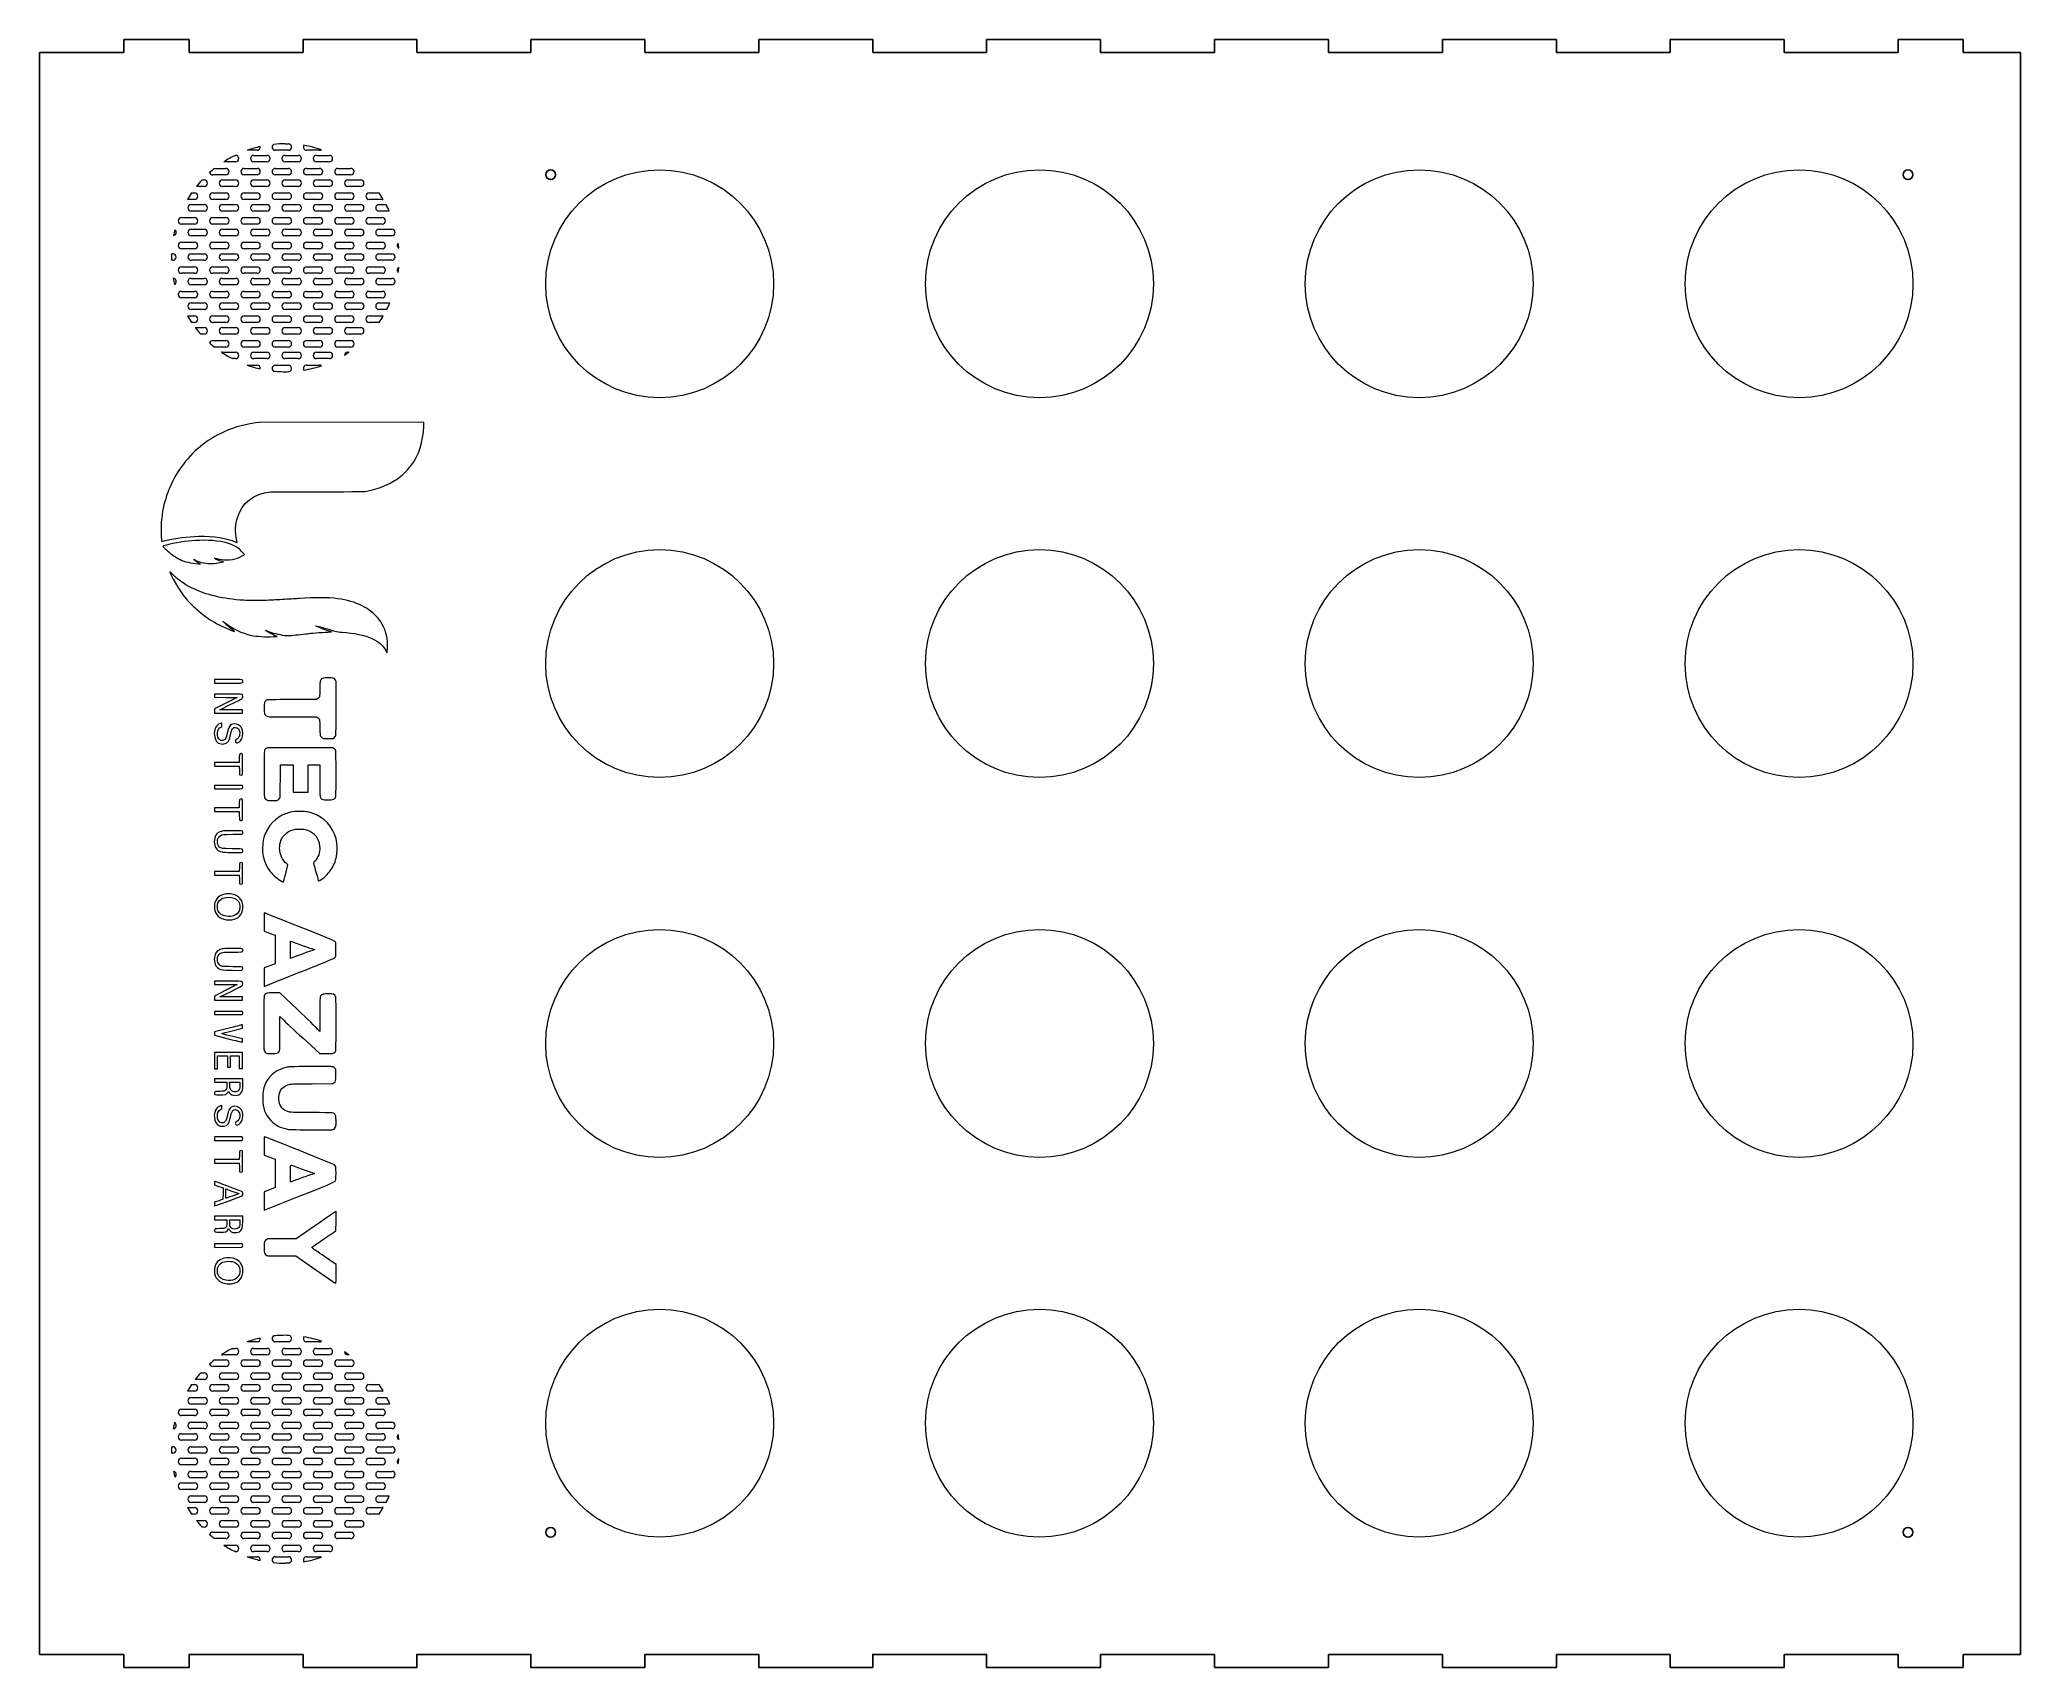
# Model space of a CAD drawing. Header units: millimetres. Extents: x 17 to 625, y 9 to 509.
import ezdxf

# ---------------------------------------------------------------- set-up
doc = ezdxf.new("R2010")
doc.units = ezdxf.units.MM

msp = doc.modelspace()

# ---------------------------------------------------------------- linework, layer by layer
for p, q in [((42.9, 505.27), (16.98, 505.27)), ((16.98, 505.27), (16.98, 13.27)), ((62.9, 509.27), (42.9, 509.27)), ((42.9, 509.27), (42.9, 505.27)), ((62.9, 505.27), (62.9, 509.27)), ((97.9, 505.27), (62.9, 505.27)), ((132.9, 509.27), (97.9, 509.27)), ((97.9, 509.27), (97.9, 505.27)), ((132.9, 505.27), (132.9, 509.27)), ((167.9, 505.27), (132.9, 505.27)), ((202.9, 509.27), (167.9, 509.27)), ((167.9, 509.27), (167.9, 505.27)), ((202.9, 505.27), (202.9, 509.27)), ((237.9, 505.27), (202.9, 505.27)), ((272.9, 509.27), (237.9, 509.27)), ((237.9, 509.27), (237.9, 505.27)), ((272.9, 505.27), (272.9, 509.27)), ((307.9, 505.27), (272.9, 505.27)), ((342.9, 509.27), (307.9, 509.27)), ((307.9, 509.27), (307.9, 505.27)), ((342.9, 505.27), (342.9, 509.27)), ((377.9, 505.27), (342.9, 505.27)), ((412.9, 509.27), (377.9, 509.27)), ((377.9, 509.27), (377.9, 505.27)), ((412.9, 505.27), (412.9, 509.27)), ((447.9, 505.27), (412.9, 505.27)), ((482.9, 509.27), (447.9, 509.27)), ((447.9, 509.27), (447.9, 505.27)), ((482.9, 505.27), (482.9, 509.27)), ((517.9, 505.27), (482.9, 505.27)), ((552.9, 509.27), (517.9, 509.27)), ((517.9, 509.27), (517.9, 505.27)), ((552.9, 505.27), (552.9, 509.27)), ((587.9, 505.27), (552.9, 505.27)), ((607.9, 509.27), (587.9, 509.27)), ((587.9, 509.27), (587.9, 505.27)), ((607.9, 505.27), (607.9, 509.27)), ((625.45, 505.27), (607.9, 505.27)), ((625.45, 13.27), (625.45, 505.27)), ((625.45, 13.27), (625.45, 405.27)), ((16.98, 13.27), (42.9, 13.27)), ((42.9, 13.27), (42.9, 9.27)), ((62.9, 9.27), (62.9, 13.27)), ((62.9, 13.27), (97.9, 13.27)), ((97.9, 13.27), (97.9, 9.27)), ((342.9, 9.27), (342.9, 13.27)), ((342.9, 13.27), (377.9, 13.27)), ((377.9, 13.27), (377.9, 9.27)), ((412.9, 9.27), (412.9, 13.27)), ((412.9, 13.27), (447.9, 13.27)), ((447.9, 13.27), (447.9, 9.27)), ((482.9, 9.27), (482.9, 13.27)), ((482.9, 13.27), (517.9, 13.27)), ((517.9, 13.27), (517.9, 9.27)), ((552.9, 9.27), (552.9, 13.27)), ((552.9, 13.27), (587.9, 13.27)), ((587.9, 13.27), (587.9, 9.27)), ((607.9, 9.27), (607.9, 13.27)), ((607.9, 13.27), (625.45, 13.27)), ((42.9, 9.27), (62.9, 9.27)), ((377.9, 9.27), (412.9, 9.27)), ((447.9, 9.27), (482.9, 9.27)), ((517.9, 9.27), (552.9, 9.27)), ((587.9, 9.27), (607.9, 9.27))]:
    msp.add_line(p, q)
at = {"color": 0, "linetype": 'Continuous', "lineweight": 0}
for p, q in [((83.78, 475.27), (80.79, 475.27)), ((93.39, 475.27), (89.39, 475.27)), ((92.45, 477.27), (93.39, 477.27)), ((103, 475.27), (99, 475.27)), ((70.73, 469.72), (74.17, 469.72)), ((77.17, 471.72), (73.53, 471.72)), ((77.08, 473.72), (77.17, 473.72)), ((79.78, 469.72), (83.78, 469.72)), ((82.78, 473.72), (86.78, 473.72)), ((86.78, 471.72), (82.78, 471.72)), ((89.39, 469.72), (93.39, 469.72)), ((92.39, 473.72), (96.39, 473.72)), ((96.39, 471.72), (92.39, 471.72)), ((99, 469.72), (103, 469.72)), ((102, 473.72), (106, 473.72)), ((106, 471.72), (102, 471.72)), ((108.62, 469.72), (112.62, 469.72)), ((67.56, 464.16), (65.14, 464.16)), ((66.87, 466.16), (67.56, 466.16)), ((74.17, 467.72), (70.17, 467.72)), ((73.17, 466.16), (77.17, 466.16)), ((77.17, 464.16), (73.17, 464.16)), ((83.78, 467.72), (79.78, 467.72)), ((82.78, 466.16), (86.78, 466.16)), ((86.78, 464.16), (82.78, 464.16)), ((93.39, 467.72), (89.39, 467.72)), ((92.39, 466.16), (96.39, 466.16)), ((96.39, 464.16), (92.39, 464.16)), ((103, 467.72), (99, 467.72)), ((102, 466.16), (106, 466.16)), ((106, 464.16), (102, 464.16)), ((112.62, 467.72), (108.62, 467.72)), ((111.62, 466.16), (115.62, 466.16)), ((115.62, 464.16), (111.62, 464.16)), ((64.56, 460.16), (62.37, 460.16)), ((63.56, 458.61), (67.56, 458.61)), ((67.56, 456.61), (63.56, 456.61)), ((63.65, 462.16), (64.56, 462.16)), ((70.17, 462.16), (74.17, 462.16)), ((74.17, 460.16), (70.17, 460.16)), ((73.17, 458.61), (77.17, 458.61)), ((77.17, 456.61), (73.17, 456.61)), ((79.78, 462.16), (83.78, 462.16)), ((83.78, 460.16), (79.78, 460.16)), ((82.78, 458.61), (86.78, 458.61)), ((86.78, 456.61), (82.78, 456.61)), ((89.39, 462.16), (93.39, 462.16)), ((93.39, 460.16), (89.39, 460.16)), ((92.39, 458.61), (96.39, 458.61)), ((96.39, 456.61), (92.39, 456.61)), ((99, 462.16), (103, 462.16)), ((103, 460.16), (99, 460.16)), ((102, 458.61), (106, 458.61)), ((106, 456.61), (102, 456.61)), ((108.62, 462.16), (112.62, 462.16)), ((112.62, 460.16), (108.62, 460.16)), ((111.62, 458.61), (115.62, 458.61)), ((115.62, 456.61), (111.62, 456.61)), ((118.23, 462.16), (121.25, 462.16)), ((122.23, 460.16), (118.23, 460.16)), ((121.23, 458.61), (123.4, 458.61)), ((124.38, 456.61), (121.23, 456.61)), ((60.56, 454.61), (64.56, 454.61)), ((64.56, 452.61), (60.56, 452.61)), ((63.56, 451.05), (67.56, 451.05)), ((70.17, 454.61), (74.17, 454.61)), ((74.17, 452.61), (70.17, 452.61)), ((73.17, 451.05), (77.17, 451.05)), ((79.78, 454.61), (83.78, 454.61)), ((83.78, 452.61), (79.78, 452.61)), ((82.78, 451.05), (86.78, 451.05)), ((89.39, 454.61), (93.39, 454.61)), ((93.39, 452.61), (89.39, 452.61)), ((92.39, 451.05), (96.39, 451.05)), ((99, 454.61), (103, 454.61)), ((103, 452.61), (99, 452.61)), ((102, 451.05), (106, 451.05)), ((108.62, 454.61), (112.62, 454.61)), ((112.62, 452.61), (108.62, 452.61)), ((111.62, 451.05), (115.62, 451.05)), ((118.23, 454.61), (122.23, 454.61)), ((122.23, 452.61), (118.23, 452.61)), ((121.23, 451.05), (125.23, 451.05)), ((60.56, 447.05), (64.56, 447.05)), ((64.56, 445.05), (60.56, 445.05)), ((67.56, 449.05), (63.56, 449.05)), ((70.17, 447.05), (74.17, 447.05)), ((74.17, 445.05), (70.17, 445.05)), ((77.17, 449.05), (73.17, 449.05)), ((79.78, 447.05), (83.78, 447.05)), ((83.78, 445.05), (79.78, 445.05)), ((86.78, 449.05), (82.78, 449.05)), ((89.39, 447.05), (93.39, 447.05)), ((93.39, 445.05), (89.39, 445.05)), ((96.39, 449.05), (92.39, 449.05)), ((99, 447.05), (103, 447.05)), ((103, 445.05), (99, 445.05)), ((106, 449.05), (102, 449.05)), ((108.62, 447.05), (112.62, 447.05)), ((112.62, 445.05), (108.62, 445.05)), ((115.62, 449.05), (111.62, 449.05)), ((118.23, 447.05), (122.23, 447.05)), ((122.23, 445.05), (118.23, 445.05)), ((125.23, 449.05), (121.23, 449.05)), ((57.95, 441.49), (57.46, 441.49)), ((57.47, 443.49), (57.95, 443.49)), ((60.56, 439.49), (64.56, 439.49)), ((63.56, 443.49), (67.56, 443.49)), ((67.56, 441.49), (63.56, 441.49)), ((70.17, 439.49), (74.17, 439.49)), ((73.17, 443.49), (77.17, 443.49)), ((77.17, 441.49), (73.17, 441.49)), ((79.78, 439.49), (83.78, 439.49)), ((82.78, 443.49), (86.78, 443.49)), ((86.78, 441.49), (82.78, 441.49)), ((89.39, 439.49), (93.39, 439.49)), ((92.39, 443.49), (96.39, 443.49)), ((96.39, 441.49), (92.39, 441.49)), ((99, 439.49), (103, 439.49)), ((102, 443.49), (106, 443.49)), ((106, 441.49), (102, 441.49)), ((108.62, 439.49), (112.62, 439.49)), ((111.62, 443.49), (115.62, 443.49)), ((115.62, 441.49), (111.62, 441.49)), ((118.23, 439.49), (122.23, 439.49)), ((121.23, 443.49), (125.23, 443.49)), ((125.23, 441.49), (121.23, 441.49)), ((64.56, 437.49), (60.56, 437.49)), ((63.56, 435.94), (67.56, 435.94)), ((67.56, 433.94), (63.56, 433.94)), ((74.17, 437.49), (70.17, 437.49)), ((73.17, 435.94), (77.17, 435.94)), ((77.17, 433.94), (73.17, 433.94)), ((83.78, 437.49), (79.78, 437.49)), ((82.78, 435.94), (86.78, 435.94)), ((86.78, 433.94), (82.78, 433.94)), ((93.39, 437.49), (89.39, 437.49)), ((92.39, 435.94), (96.39, 435.94)), ((96.39, 433.94), (92.39, 433.94)), ((103, 437.49), (99, 437.49)), ((102, 435.94), (106, 435.94)), ((106, 433.94), (102, 433.94)), ((112.62, 437.49), (108.62, 437.49)), ((111.62, 435.94), (115.62, 435.94)), ((115.62, 433.94), (111.62, 433.94)), ((122.23, 437.49), (118.23, 437.49)), ((121.23, 435.94), (125.23, 435.94)), ((125.23, 433.94), (121.23, 433.94)), ((60.56, 431.94), (64.56, 431.94)), ((64.56, 429.94), (60.56, 429.94)), ((63.56, 428.38), (67.56, 428.38)), ((67.56, 426.38), (63.56, 426.38)), ((70.17, 431.94), (74.17, 431.94)), ((74.17, 429.94), (70.17, 429.94)), ((73.17, 428.38), (77.17, 428.38)), ((77.17, 426.38), (73.17, 426.38)), ((79.78, 431.94), (83.78, 431.94)), ((83.78, 429.94), (79.78, 429.94)), ((82.78, 428.38), (86.78, 428.38)), ((86.78, 426.38), (82.78, 426.38)), ((89.39, 431.94), (93.39, 431.94)), ((93.39, 429.94), (89.39, 429.94)), ((92.39, 428.38), (96.39, 428.38)), ((96.39, 426.38), (92.39, 426.38)), ((99, 431.94), (103, 431.94)), ((103, 429.94), (99, 429.94)), ((102, 428.38), (106, 428.38)), ((106, 426.38), (102, 426.38)), ((108.62, 431.94), (112.62, 431.94)), ((112.62, 429.94), (108.62, 429.94)), ((111.62, 428.38), (115.62, 428.38)), ((115.62, 426.38), (111.62, 426.38)), ((118.23, 431.94), (122.23, 431.94)), ((122.23, 429.94), (118.23, 429.94)), ((121.23, 428.38), (124.57, 428.38)), ((123.63, 426.38), (121.23, 426.38)), ((62.37, 424.38), (64.56, 424.38)), ((64.56, 422.38), (63.65, 422.38)), ((64.79, 420.83), (67.56, 420.83)), ((70.17, 424.38), (74.17, 424.38)), ((74.17, 422.38), (70.17, 422.38)), ((73.17, 420.83), (77.17, 420.83)), ((79.78, 424.38), (83.78, 424.38)), ((83.78, 422.38), (79.78, 422.38)), ((82.78, 420.83), (86.78, 420.83)), ((89.39, 424.38), (93.39, 424.38)), ((93.39, 422.38), (89.39, 422.38)), ((92.39, 420.83), (96.39, 420.83)), ((99, 424.38), (103, 424.38)), ((103, 422.38), (99, 422.38)), ((102, 420.83), (106, 420.83)), ((108.62, 424.38), (112.62, 424.38)), ((112.62, 422.38), (108.62, 422.38)), ((111.62, 420.83), (115.62, 420.83)), ((118.23, 424.38), (122.23, 424.38)), ((121.25, 422.38), (118.23, 422.38)), ((67.56, 418.83), (66.46, 418.83)), ((70.17, 416.83), (74.17, 416.83)), ((74.17, 414.83), (70.73, 414.83)), ((77.17, 418.83), (73.17, 418.83)), ((79.78, 416.83), (83.78, 416.83)), ((83.78, 414.83), (79.78, 414.83)), ((86.78, 418.83), (82.78, 418.83)), ((89.39, 416.83), (93.39, 416.83)), ((93.39, 414.83), (89.39, 414.83)), ((96.39, 418.83), (92.39, 418.83)), ((99, 416.83), (103, 416.83)), ((103, 414.83), (99, 414.83)), ((106, 418.83), (102, 418.83)), ((108.62, 416.83), (112.62, 416.83)), ((112.62, 414.83), (108.62, 414.83)), ((115.62, 418.83), (111.62, 418.83)), ((73.17, 413.27), (77.17, 413.27)), ((77.17, 411.27), (76.2, 411.27)), ((80.79, 409.27), (83.78, 409.27)), ((82.78, 413.27), (86.78, 413.27)), ((86.78, 411.27), (82.78, 411.27)), ((89.39, 409.27), (93.39, 409.27)), ((92.39, 413.27), (96.39, 413.27)), ((96.39, 411.27), (92.39, 411.27)), ((99, 409.27), (103, 409.27)), ((102, 413.27), (106, 413.27)), ((106, 411.27), (102, 411.27)), ((111.62, 413.27), (112.04, 413.27)), ((84.43, 391.68), (83.27, 391.51)), ((135.06, 391.73), (84.43, 391.68)), ((135.01, 390.51), (135.06, 391.73)), ((65.88, 348.21), (66.39, 348.16)), ((66.39, 348.16), (66, 348.36)), ((72.38, 348.69), (73.47, 348.9)), ((73.47, 348.9), (72.78, 349.03)), ((79.88, 351.08), (79.35, 351.71)), ((79.7, 350.94), (79.88, 351.08)), ((73.23, 330.68), (73.82, 330.21)), ((73.82, 330.11), (73.23, 330.68)), ((88.8, 325.88), (89.95, 325.94)), ((89.95, 325.94), (89.49, 326.11)), ((123.31, 321.59), (123.65, 320.92)), ((123.65, 320.92), (123.75, 321.42)), ((70.7, 312.7), (70.7, 311.61)), ((74.9, 312.7), (70.7, 312.7)), ((70.7, 311.61), (74.9, 311.61)), ((108.04, 312.13), (107.86, 312.47)), ((108.04, 303.89), (108.04, 312.13)), ((70.7, 308.26), (70.7, 307.25)), ((74.75, 308.26), (70.7, 308.26)), ((70.7, 307.25), (74.19, 307.24)), ((74.19, 305.46), (70.7, 303.71)), ((72.39, 303.44), (75.75, 305.1)), ((74.19, 307.24), (77.67, 307.21)), ((77.67, 307.21), (74.19, 305.46)), ((102.09, 306.59), (94.47, 306.55)), ((102.38, 306.77), (102.09, 306.59)), ((70.7, 303.71), (70.7, 302.35)), ((70.7, 302.35), (79.34, 302.35)), ((79.34, 303.44), (72.39, 303.44)), ((72.65, 298.11), (72.96, 298.25)), ((72.96, 299.32), (72.75, 299.27)), ((72.96, 298.25), (72.96, 299.32)), ((79.34, 302.35), (79.34, 303.44)), ((94.62, 301.26), (102.07, 301.26)), ((102.07, 301.26), (102.38, 301.09)), ((105.68, 294.59), (107.16, 294.61)), ((107.16, 294.61), (107.44, 294.83)), ((70.7, 287.18), (70.7, 286.09)), ((78.33, 287.18), (70.7, 287.18)), ((70.7, 286.09), (78.32, 286.09)), ((78.32, 286.09), (78.34, 284.8)), ((78.33, 288.38), (78.33, 287.18)), ((90.93, 286.48), (94.82, 286.48)), ((90.93, 281.64), (90.93, 286.48)), ((94.82, 286.48), (94.82, 278.08)), ((99.49, 286.48), (103.06, 286.48)), ((99.49, 278.08), (99.49, 286.48)), ((103.06, 286.48), (103.06, 281.79)), ((70.7, 280.18), (70.7, 279.09)), ((79.17, 280.18), (70.7, 280.18)), ((79.29, 280.01), (79.17, 280.18)), ((70.7, 279.09), (74.94, 279.11)), ((78.33, 274.46), (78.33, 273.26)), ((94.82, 278.08), (99.49, 278.08)), ((70.7, 273.26), (70.7, 272.17)), ((78.33, 273.26), (70.7, 273.26)), ((70.7, 272.17), (78.33, 272.17)), ((78.33, 272.17), (78.33, 270.98)), ((79.17, 266.26), (76.4, 266.26)), ((79.29, 266.09), (79.17, 266.26)), ((76.33, 259.61), (79.12, 259.61)), ((79.12, 259.61), (79.28, 259.8)), ((92.59, 253.14), (93.28, 255.79)), ((93.28, 255.79), (92.94, 256.06)), ((70.7, 253.73), (70.7, 252.64)), ((78.32, 253.73), (70.7, 253.73)), ((70.7, 252.64), (78.32, 252.64)), ((78.34, 255.02), (78.32, 253.73)), ((78.32, 252.64), (78.34, 251.35)), ((85.95, 238.24), (85.95, 235.4)), ((85.95, 235.4), (87.65, 234.78)), ((87.65, 234.78), (89.33, 234.16)), ((89.33, 234.16), (89.36, 229.77)), ((89.37, 225.38), (85.95, 224.13)), ((89.36, 229.77), (89.37, 225.38)), ((70.7, 220.05), (70.7, 219.04)), ((74.81, 220.05), (70.7, 220.05)), ((76.2, 223.42), (79.02, 223.38)), ((79.02, 223.38), (79.21, 223.58)), ((85.95, 224.13), (85.95, 218.42)), ((70.7, 219.04), (77.67, 219.04)), ((74.19, 217.27), (70.7, 215.5)), ((70.7, 215.5), (70.7, 214.22)), ((70.7, 214.22), (79.34, 214.22)), ((72.38, 215.24), (75.8, 216.93)), ((75.86, 215.24), (72.38, 215.24)), ((77.67, 219.04), (74.19, 217.27)), ((79.34, 215.23), (75.86, 215.24)), ((79.34, 214.22), (79.34, 215.23)), ((85.95, 218.42), (86.28, 218.55)), ((90.82, 216.47), (88.89, 216.47)), ((96.25, 211.31), (90.82, 216.47)), ((70.7, 210.79), (70.7, 209.78)), ((79.17, 210.79), (70.7, 210.79)), ((70.7, 209.78), (79.17, 209.78)), ((79.29, 210.62), (79.17, 210.79)), ((79.17, 209.78), (79.29, 209.95)), ((90.73, 209.24), (91.75, 208.24)), ((90.76, 204.07), (90.73, 209.24)), ((103.06, 209.85), (103.02, 204.59)), ((74.83, 205.54), (70.74, 204.52)), ((70.74, 204.52), (70.74, 203.44)), ((70.74, 203.44), (74.9, 202.38)), ((76.17, 204.85), (79.3, 205.63)), ((79.34, 202.3), (76.36, 203.04)), ((79.35, 206.68), (79.13, 206.62)), ((79.3, 205.63), (79.32, 206.15)), ((79.32, 206.15), (79.35, 206.68)), ((79.34, 201.8), (79.34, 202.3)), ((97.92, 202.52), (103.08, 197.8)), ((103.02, 204.59), (102.36, 205.36)), ((70.7, 198.19), (70.7, 193.14)), ((79.34, 198.19), (70.7, 198.19)), ((71.64, 197.1), (74.67, 197.1)), ((71.64, 193.14), (71.64, 197.1)), ((74.67, 197.1), (74.69, 195.37)), ((74.69, 195.37), (74.71, 193.64)), ((75.6, 197.1), (78.33, 197.1)), ((75.6, 193.6), (75.6, 197.1)), ((78.33, 197.1), (78.33, 193.21)), ((79.34, 193.21), (79.34, 198.19)), ((103.08, 197.8), (105.02, 197.8)), ((70.7, 193.14), (71.64, 193.14)), ((70.7, 190.03), (70.7, 189.01)), ((79.43, 190.03), (70.7, 190.03)), ((70.7, 189.01), (74.54, 189.01)), ((74.54, 189.01), (74.5, 188.06)), ((74.71, 193.64), (75.16, 193.62)), ((75.16, 193.62), (75.6, 193.6)), ((75.36, 189.01), (78.48, 189.01)), ((75.39, 188.09), (75.36, 189.01)), ((78.33, 193.21), (79.34, 193.21)), ((78.48, 189.01), (78.48, 188.06)), ((79.4, 188.37), (79.43, 190.03)), ((107.08, 188.59), (107.4, 188.8)), ((74.81, 185.89), (75, 186.22)), ((75, 186.22), (75.22, 185.88)), ((100.7, 188.54), (107.08, 188.59)), ((70.7, 172.21), (70.7, 171.11)), ((79.17, 172.21), (70.7, 172.21)), ((70.7, 171.11), (79.12, 171.16)), ((79.12, 171.16), (79.27, 171.35)), ((79.29, 172.04), (79.17, 172.21)), ((70.7, 165.29), (70.7, 164.2)), ((78.32, 165.29), (70.7, 165.29)), ((78.34, 166.57), (78.32, 165.29)), ((85.95, 169.48), (85.95, 166.65)), ((85.95, 166.65), (87.66, 166.03)), ((87.66, 166.03), (89.37, 165.41)), ((89.37, 165.41), (89.36, 161.02)), ((70.7, 164.2), (78.32, 164.2)), ((78.32, 164.2), (78.34, 162.91)), ((89.36, 161.02), (89.33, 156.63)), ((70.72, 158.05), (70.74, 157.49)), ((70.74, 152.16), (70.72, 151.57)), ((70.74, 157.49), (72.05, 157.02)), ((72.03, 152.61), (70.74, 152.16)), ((73.31, 153.05), (72.03, 152.61)), ((72.05, 157.02), (73.35, 156.55)), ((73.33, 154.8), (73.31, 153.05)), ((73.35, 156.55), (73.33, 154.8)), ((74.2, 156.24), (75.98, 155.6)), ((74.2, 154.82), (74.2, 156.24)), ((87.65, 156.01), (85.95, 155.39)), ((85.95, 155.39), (85.95, 149.68)), ((85.95, 149.68), (96.67, 153.97)), ((89.33, 156.63), (87.65, 156.01)), ((70.7, 147.86), (70.7, 146.78)), ((79.43, 147.86), (70.7, 147.86)), ((70.7, 146.78), (74.53, 146.78)), ((74.53, 146.78), (74.5, 145.86)), ((75.36, 146.78), (78.48, 146.78)), ((75.39, 145.9), (75.36, 146.78)), ((78.48, 146.78), (78.48, 145.86)), ((79.4, 146.21), (79.43, 147.86)), ((108.04, 149.36), (107.87, 149.25)), ((108, 143.4), (108.03, 146.38)), ((108.03, 146.38), (108.04, 149.36)), ((74.84, 143.76), (74.99, 144.06)), ((74.99, 144.06), (75.24, 143.69)), ((95.79, 140.94), (91.55, 140.94)), ((101.74, 145.04), (95.79, 140.94)), ((104.57, 141.07), (108, 143.4)), ((70.7, 139.39), (70.7, 138.29)), ((79.17, 139.39), (70.7, 139.39)), ((70.7, 138.29), (79.12, 138.34)), ((79.12, 138.34), (79.27, 138.52)), ((79.29, 139.21), (79.17, 139.39)), ((91.4, 135.65), (95.72, 135.65)), ((95.72, 135.65), (101.84, 131.41)), ((100.57, 138.28), (100.85, 138.5)), ((100.74, 138.09), (100.57, 138.28)), ((108.04, 133.07), (104.48, 135.49)), ((108.04, 130.12), (108.04, 133.07)), ((70.73, 103.72), (74.17, 103.72)), ((77.17, 105.27), (73.17, 105.27)), ((76.2, 107.27), (77.17, 107.27)), ((79.78, 103.72), (83.78, 103.72)), ((83.78, 109.27), (80.79, 109.27)), ((82.78, 107.27), (86.78, 107.27)), ((86.78, 105.27), (82.78, 105.27)), ((93.39, 109.27), (89.39, 109.27)), ((89.39, 103.72), (93.39, 103.72)), ((92.39, 107.27), (96.39, 107.27)), ((96.39, 105.27), (92.39, 105.27)), ((103, 109.27), (99, 109.27)), ((99, 103.72), (103, 103.72)), ((102, 107.27), (106, 107.27)), ((106, 105.27), (102, 105.27)), ((108.62, 103.72), (112.62, 103.72)), ((112.04, 105.27), (111.62, 105.27)), ((67.56, 97.72), (64.79, 97.72)), ((66.46, 99.72), (67.56, 99.72)), ((74.17, 101.72), (70.17, 101.72)), ((73.17, 99.72), (77.17, 99.72)), ((77.17, 97.72), (73.17, 97.72)), ((83.78, 101.72), (79.78, 101.72)), ((82.78, 99.72), (86.78, 99.72)), ((86.78, 97.72), (82.78, 97.72)), ((93.39, 101.72), (89.39, 101.72)), ((92.39, 99.72), (96.39, 99.72)), ((96.39, 97.72), (92.39, 97.72)), ((103, 101.72), (99, 101.72)), ((102, 99.72), (106, 99.72)), ((106, 97.72), (102, 97.72)), ((112.62, 101.72), (108.62, 101.72)), ((111.62, 99.72), (115.62, 99.72)), ((115.62, 97.72), (111.62, 97.72)), ((64.56, 94.16), (62.37, 94.16)), ((63.56, 92.16), (67.56, 92.16)), ((63.65, 96.16), (64.56, 96.16)), ((70.17, 96.16), (74.17, 96.16)), ((74.17, 94.16), (70.17, 94.16)), ((73.17, 92.16), (77.17, 92.16)), ((79.78, 96.16), (83.78, 96.16)), ((83.78, 94.16), (79.78, 94.16)), ((82.78, 92.16), (86.78, 92.16)), ((89.39, 96.16), (93.39, 96.16)), ((93.39, 94.16), (89.39, 94.16)), ((92.39, 92.16), (96.39, 92.16)), ((99, 96.16), (103, 96.16)), ((103, 94.16), (99, 94.16)), ((102, 92.16), (106, 92.16)), ((108.62, 96.16), (112.62, 96.16)), ((112.62, 94.16), (108.62, 94.16)), ((111.62, 92.16), (115.62, 92.16)), ((118.23, 96.16), (121.25, 96.16)), ((122.23, 94.16), (118.23, 94.16)), ((121.23, 92.16), (123.63, 92.16)), ((60.56, 88.61), (64.56, 88.61)), ((64.56, 86.61), (60.56, 86.61)), ((67.56, 90.16), (63.56, 90.16)), ((70.17, 88.61), (74.17, 88.61)), ((74.17, 86.61), (70.17, 86.61)), ((77.17, 90.16), (73.17, 90.16)), ((79.78, 88.61), (83.78, 88.61)), ((83.78, 86.61), (79.78, 86.61)), ((86.78, 90.16), (82.78, 90.16)), ((89.39, 88.61), (93.39, 88.61)), ((93.39, 86.61), (89.39, 86.61)), ((96.39, 90.16), (92.39, 90.16)), ((99, 88.61), (103, 88.61)), ((103, 86.61), (99, 86.61)), ((106, 90.16), (102, 90.16)), ((108.62, 88.61), (112.62, 88.61)), ((112.62, 86.61), (108.62, 86.61)), ((115.62, 90.16), (111.62, 90.16)), ((118.23, 88.61), (122.23, 88.61)), ((122.23, 86.61), (118.23, 86.61)), ((124.57, 90.16), (121.23, 90.16)), ((60.56, 81.05), (64.56, 81.05)), ((63.56, 84.61), (67.56, 84.61)), ((67.56, 82.61), (63.56, 82.61)), ((70.17, 81.05), (74.17, 81.05)), ((73.17, 84.61), (77.17, 84.61)), ((77.17, 82.61), (73.17, 82.61)), ((79.78, 81.05), (83.78, 81.05)), ((82.78, 84.61), (86.78, 84.61)), ((86.78, 82.61), (82.78, 82.61)), ((89.39, 81.05), (93.39, 81.05)), ((92.39, 84.61), (96.39, 84.61)), ((96.39, 82.61), (92.39, 82.61)), ((99, 81.05), (103, 81.05)), ((102, 84.61), (106, 84.61)), ((106, 82.61), (102, 82.61)), ((108.62, 81.05), (112.62, 81.05)), ((111.62, 84.61), (115.62, 84.61)), ((115.62, 82.61), (111.62, 82.61)), ((118.23, 81.05), (122.23, 81.05)), ((121.23, 84.61), (125.23, 84.61)), ((125.23, 82.61), (121.23, 82.61)), ((57.46, 77.05), (57.95, 77.05)), ((57.95, 75.05), (57.47, 75.05)), ((64.56, 79.05), (60.56, 79.05)), ((60.56, 73.49), (64.56, 73.49)), ((63.56, 77.05), (67.56, 77.05)), ((67.56, 75.05), (63.56, 75.05)), ((74.17, 79.05), (70.17, 79.05)), ((70.17, 73.49), (74.17, 73.49)), ((73.17, 77.05), (77.17, 77.05)), ((77.17, 75.05), (73.17, 75.05)), ((83.78, 79.05), (79.78, 79.05)), ((79.78, 73.49), (83.78, 73.49)), ((82.78, 77.05), (86.78, 77.05)), ((86.78, 75.05), (82.78, 75.05)), ((93.39, 79.05), (89.39, 79.05)), ((89.39, 73.49), (93.39, 73.49)), ((92.39, 77.05), (96.39, 77.05)), ((96.39, 75.05), (92.39, 75.05)), ((103, 79.05), (99, 79.05)), ((99, 73.49), (103, 73.49)), ((102, 77.05), (106, 77.05)), ((106, 75.05), (102, 75.05)), ((112.62, 79.05), (108.62, 79.05)), ((108.62, 73.49), (112.62, 73.49)), ((111.62, 77.05), (115.62, 77.05)), ((115.62, 75.05), (111.62, 75.05)), ((122.23, 79.05), (118.23, 79.05)), ((118.23, 73.49), (122.23, 73.49)), ((121.23, 77.05), (125.23, 77.05)), ((125.23, 75.05), (121.23, 75.05)), ((64.56, 71.49), (60.56, 71.49)), ((63.56, 69.49), (67.56, 69.49)), ((67.56, 67.49), (63.56, 67.49)), ((74.17, 71.49), (70.17, 71.49)), ((73.17, 69.49), (77.17, 69.49)), ((77.17, 67.49), (73.17, 67.49)), ((83.78, 71.49), (79.78, 71.49)), ((82.78, 69.49), (86.78, 69.49)), ((86.78, 67.49), (82.78, 67.49)), ((93.39, 71.49), (89.39, 71.49)), ((92.39, 69.49), (96.39, 69.49)), ((96.39, 67.49), (92.39, 67.49)), ((103, 71.49), (99, 71.49)), ((102, 69.49), (106, 69.49)), ((106, 67.49), (102, 67.49)), ((112.62, 71.49), (108.62, 71.49)), ((111.62, 69.49), (115.62, 69.49)), ((115.62, 67.49), (111.62, 67.49)), ((122.23, 71.49), (118.23, 71.49)), ((121.23, 69.49), (125.23, 69.49)), ((125.23, 67.49), (121.23, 67.49)), ((60.56, 65.94), (64.56, 65.94)), ((64.56, 63.94), (60.56, 63.94)), ((63.56, 61.94), (67.56, 61.94)), ((70.17, 65.94), (74.17, 65.94)), ((74.17, 63.94), (70.17, 63.94)), ((73.17, 61.94), (77.17, 61.94)), ((79.78, 65.94), (83.78, 65.94)), ((83.78, 63.94), (79.78, 63.94)), ((82.78, 61.94), (86.78, 61.94)), ((89.39, 65.94), (93.39, 65.94)), ((93.39, 63.94), (89.39, 63.94)), ((92.39, 61.94), (96.39, 61.94)), ((99, 65.94), (103, 65.94)), ((103, 63.94), (99, 63.94)), ((102, 61.94), (106, 61.94)), ((108.62, 65.94), (112.62, 65.94)), ((112.62, 63.94), (108.62, 63.94)), ((111.62, 61.94), (115.62, 61.94)), ((118.23, 65.94), (122.23, 65.94)), ((122.23, 63.94), (118.23, 63.94)), ((121.23, 61.94), (124.38, 61.94)), ((62.37, 58.38), (64.56, 58.38)), ((67.56, 59.94), (63.56, 59.94)), ((64.56, 56.38), (63.65, 56.38)), ((70.17, 58.38), (74.17, 58.38)), ((74.17, 56.38), (70.17, 56.38)), ((77.17, 59.94), (73.17, 59.94)), ((79.78, 58.38), (83.78, 58.38)), ((83.78, 56.38), (79.78, 56.38)), ((86.78, 59.94), (82.78, 59.94)), ((89.39, 58.38), (93.39, 58.38)), ((93.39, 56.38), (89.39, 56.38)), ((96.39, 59.94), (92.39, 59.94)), ((99, 58.38), (103, 58.38)), ((103, 56.38), (99, 56.38)), ((106, 59.94), (102, 59.94)), ((108.62, 58.38), (112.62, 58.38)), ((112.62, 56.38), (108.62, 56.38)), ((115.62, 59.94), (111.62, 59.94)), ((118.23, 58.38), (122.23, 58.38)), ((121.25, 56.38), (118.23, 56.38)), ((123.4, 59.94), (121.23, 59.94)), ((65.14, 54.38), (67.56, 54.38)), ((67.56, 52.38), (66.87, 52.38)), ((70.17, 50.83), (74.17, 50.83)), ((74.17, 48.83), (70.73, 48.83)), ((73.17, 54.38), (77.17, 54.38)), ((77.17, 52.38), (73.17, 52.38)), ((79.78, 50.83), (83.78, 50.83)), ((83.78, 48.83), (79.78, 48.83)), ((82.78, 54.38), (86.78, 54.38)), ((86.78, 52.38), (82.78, 52.38)), ((89.39, 50.83), (93.39, 50.83)), ((93.39, 48.83), (89.39, 48.83)), ((92.39, 54.38), (96.39, 54.38)), ((96.39, 52.38), (92.39, 52.38)), ((99, 50.83), (103, 50.83)), ((103, 48.83), (99, 48.83)), ((102, 54.38), (106, 54.38)), ((106, 52.38), (102, 52.38)), ((108.62, 50.83), (112.62, 50.83)), ((112.62, 48.83), (108.62, 48.83)), ((111.62, 54.38), (115.62, 54.38)), ((115.62, 52.38), (111.62, 52.38)), ((73.53, 46.83), (77.17, 46.83)), ((77.17, 44.83), (77.08, 44.83)), ((80.79, 43.27), (83.78, 43.27)), ((82.78, 46.83), (86.78, 46.83)), ((86.78, 44.83), (82.78, 44.83)), ((89.39, 43.27), (93.39, 43.27)), ((92.39, 46.83), (96.39, 46.83)), ((96.39, 44.83), (92.39, 44.83)), ((99, 43.27), (103, 43.27)), ((102, 46.83), (106, 46.83)), ((106, 44.83), (102, 44.83)), ((93.39, 41.27), (92.45, 41.27))]:
    msp.add_line(p, q, dxfattribs=at)
msp.add_lwpolyline([(97.9, 9.27), (132.9, 9.27), (132.9, 13.27), (167.9, 13.27), (167.9, 9.27), (202.9, 9.27), (202.9, 13.27), (237.9, 13.27), (237.9, 9.27), (272.9, 9.27), (272.9, 13.27), (307.9, 13.27), (307.9, 9.27), (342.9, 9.27)])
for centre in [(207.45, 434.27), (324.12, 434.27), (440.78, 434.27), (557.45, 434.27), (207.45, 317.61), (324.12, 317.61), (440.78, 317.61), (557.45, 317.61), (207.45, 200.94), (324.12, 200.94), (440.78, 200.94), (557.45, 200.94), (207.45, 84.27), (324.12, 84.27), (440.78, 84.27), (557.45, 84.27)]:
    msp.add_circle(centre, 35, dxfattribs=at)
for centre in [(173.95, 467.77), (590.95, 467.77), (173.95, 50.77), (590.95, 50.77)]:
    msp.add_circle(centre, 1.5)
for centre, radius, start, end in [((92.45, 442.27), 35, 102.67146, 109.46295), ((83.78, 476.27), 1, 270, 8.48424), ((89.39, 476.27), 1, 125.90433, 270), ((92.45, 442.27), 35, 90, 95.97283), ((93.39, 476.27), 1, 270, 90), ((99, 476.27), 1, 147.90329, 270), ((92.45, 442.27), 35, 71.45513, 80.61328), ((103, 476.27), 1, 270, 305.17662), ((92.45, 442.27), 35, 128.35999, 131.60489), ((92.45, 442.27), 35, 116.0498, 122.72554), ((74.17, 468.72), 1, 270, 90), ((77.17, 472.72), 1, 270, 90), ((79.78, 468.72), 1, 90, 270), ((82.78, 472.72), 1, 90, 270), ((83.78, 468.72), 1, 270, 90), ((86.78, 472.72), 1, 270, 90), ((89.39, 468.72), 1, 90, 270), ((92.39, 472.72), 1, 90, 270), ((93.39, 468.72), 1, 270, 90), ((96.39, 472.72), 1, 270, 90), ((99, 468.72), 1, 90, 270), ((102, 472.72), 1, 90, 270), ((103, 468.72), 1, 270, 90), ((106, 472.72), 1, 270, 90), ((108.62, 468.72), 1, 90, 270), ((112.62, 468.72), 1, 270, 90), ((92.45, 442.27), 35, 136.95758, 141.28868), ((67.56, 465.16), 1, 270, 90), ((70.17, 468.72), 1, 195.87233, 270), ((73.17, 465.16), 1, 90, 270), ((77.17, 465.16), 1, 270, 90), ((82.78, 465.16), 1, 90, 270), ((86.78, 465.16), 1, 270, 90), ((92.39, 465.16), 1, 90, 270), ((96.39, 465.16), 1, 270, 90), ((102, 465.16), 1, 90, 270), ((106, 465.16), 1, 270, 90), ((111.62, 465.16), 1, 90, 270), ((115.62, 465.16), 1, 270, 90), ((92.45, 442.27), 35, 145.37144, 149.26213), ((63.56, 457.61), 1, 90, 270), ((64.56, 461.16), 1, 270, 90), ((67.56, 457.61), 1, 270, 90), ((70.17, 461.16), 1, 90, 270), ((73.17, 457.61), 1, 90, 270), ((74.17, 461.16), 1, 270, 90), ((77.17, 457.61), 1, 270, 90), ((79.78, 461.16), 1, 90, 270), ((82.78, 457.61), 1, 90, 270), ((83.78, 461.16), 1, 270, 90), ((86.78, 457.61), 1, 270, 90), ((89.39, 461.16), 1, 90, 270), ((92.39, 457.61), 1, 90, 270), ((93.39, 461.16), 1, 270, 90), ((96.39, 457.61), 1, 270, 90), ((99, 461.16), 1, 90, 270), ((102, 457.61), 1, 90, 270), ((103, 461.16), 1, 270, 90), ((106, 457.61), 1, 270, 90), ((108.62, 461.16), 1, 90, 270), ((111.62, 457.61), 1, 90, 270), ((112.62, 461.16), 1, 270, 90), ((115.62, 457.61), 1, 270, 90), ((118.23, 461.16), 1, 90, 270), ((121.23, 457.61), 1, 90, 270), ((92.45, 442.27), 35, 30.81475, 34.62856), ((122.23, 461.16), 1, 270, 286.33202), ((92.45, 442.27), 35, 24.17492, 27.81814), ((92.45, 442.27), 35, 165.7798, 168.81114), ((57.95, 450.05), 1, 279.51166, 55.07928), ((60.56, 453.61), 1, 90, 270), ((63.56, 450.05), 1, 90, 270), ((64.56, 453.61), 1, 270, 90), ((67.56, 450.05), 1, 270, 90), ((70.17, 453.61), 1, 90, 270), ((73.17, 450.05), 1, 90, 270), ((74.17, 453.61), 1, 270, 90), ((77.17, 450.05), 1, 270, 90), ((79.78, 453.61), 1, 90, 270), ((82.78, 450.05), 1, 90, 270), ((83.78, 453.61), 1, 270, 90), ((86.78, 450.05), 1, 270, 90), ((89.39, 453.61), 1, 90, 270), ((92.39, 450.05), 1, 90, 270), ((93.39, 453.61), 1, 270, 90), ((96.39, 450.05), 1, 270, 90), ((99, 453.61), 1, 90, 270), ((102, 450.05), 1, 90, 270), ((103, 453.61), 1, 270, 90), ((106, 450.05), 1, 270, 90), ((108.62, 453.61), 1, 90, 270), ((111.62, 450.05), 1, 90, 270), ((112.62, 453.61), 1, 270, 90), ((115.62, 450.05), 1, 270, 90), ((118.23, 453.61), 1, 90, 270), ((121.23, 450.05), 1, 90, 270), ((122.23, 453.61), 1, 270, 90), ((125.23, 450.05), 1, 270, 90), ((60.56, 446.05), 1, 90, 270), ((64.56, 446.05), 1, 270, 90), ((70.17, 446.05), 1, 90, 270), ((74.17, 446.05), 1, 270, 90), ((79.78, 446.05), 1, 90, 270), ((83.78, 446.05), 1, 270, 90), ((89.39, 446.05), 1, 90, 270), ((93.39, 446.05), 1, 270, 90), ((99, 446.05), 1, 90, 270), ((103, 446.05), 1, 270, 90), ((108.62, 446.05), 1, 90, 270), ((112.62, 446.05), 1, 270, 90), ((118.23, 446.05), 1, 90, 270), ((122.23, 446.05), 1, 270, 90), ((127.84, 446.05), 1, 132.89992, 239.28662), ((92.45, 442.27), 35, 4.78246, 7.40409), ((92.45, 442.27), 35, 177.99879, 181.27334), ((57.95, 442.49), 1, 270, 90), ((60.56, 438.49), 1, 90, 270), ((63.56, 442.49), 1, 90, 270), ((64.56, 438.49), 1, 270, 90), ((67.56, 442.49), 1, 270, 90), ((70.17, 438.49), 1, 90, 270), ((73.17, 442.49), 1, 90, 270), ((74.17, 438.49), 1, 270, 90), ((77.17, 442.49), 1, 270, 90), ((79.78, 438.49), 1, 90, 270), ((82.78, 442.49), 1, 90, 270), ((83.78, 438.49), 1, 270, 90), ((86.78, 442.49), 1, 270, 90), ((89.39, 438.49), 1, 90, 270), ((92.39, 442.49), 1, 90, 270), ((93.39, 438.49), 1, 270, 90), ((96.39, 442.49), 1, 270, 90), ((99, 438.49), 1, 90, 270), ((102, 442.49), 1, 90, 270), ((103, 438.49), 1, 270, 90), ((106, 442.49), 1, 270, 90), ((108.62, 438.49), 1, 90, 270), ((111.62, 442.49), 1, 90, 270), ((112.62, 438.49), 1, 270, 90), ((115.62, 442.49), 1, 270, 90), ((118.23, 438.49), 1, 90, 270), ((121.23, 442.49), 1, 90, 270), ((122.23, 438.49), 1, 270, 90), ((125.23, 442.49), 1, 270, 90), ((127.84, 438.49), 1, 120.71338, 227.10008), ((92.45, 442.27), 35, 352.59591, 355.21754), ((92.45, 442.27), 35, 190.43036, 193.57006), ((57.95, 434.94), 1, 298.49419, 85.50623), ((63.56, 434.94), 1, 90, 270), ((67.56, 434.94), 1, 270, 90), ((73.17, 434.94), 1, 90, 270), ((77.17, 434.94), 1, 270, 90), ((82.78, 434.94), 1, 90, 270), ((86.78, 434.94), 1, 270, 90), ((92.39, 434.94), 1, 90, 270), ((96.39, 434.94), 1, 270, 90), ((102, 434.94), 1, 90, 270), ((106, 434.94), 1, 270, 90), ((111.62, 434.94), 1, 90, 270), ((115.62, 434.94), 1, 270, 90), ((121.23, 434.94), 1, 90, 270), ((125.23, 434.94), 1, 270, 90), ((60.56, 430.94), 1, 90, 270), ((63.56, 427.38), 1, 90, 270), ((64.56, 430.94), 1, 270, 90), ((67.56, 427.38), 1, 270, 90), ((70.17, 430.94), 1, 90, 270), ((73.17, 427.38), 1, 90, 270), ((74.17, 430.94), 1, 270, 90), ((77.17, 427.38), 1, 270, 90), ((79.78, 430.94), 1, 90, 270), ((82.78, 427.38), 1, 90, 270), ((83.78, 430.94), 1, 270, 90), ((86.78, 427.38), 1, 270, 90), ((89.39, 430.94), 1, 90, 270), ((92.39, 427.38), 1, 90, 270), ((93.39, 430.94), 1, 270, 90), ((96.39, 427.38), 1, 270, 90), ((99, 430.94), 1, 90, 270), ((102, 427.38), 1, 90, 270), ((103, 430.94), 1, 270, 90), ((106, 427.38), 1, 270, 90), ((108.62, 430.94), 1, 90, 270), ((111.62, 427.38), 1, 90, 270), ((112.62, 430.94), 1, 270, 90), ((115.62, 427.38), 1, 270, 90), ((118.23, 430.94), 1, 90, 270), ((121.23, 427.38), 1, 90, 270), ((122.23, 430.94), 1, 270, 90), ((92.45, 442.27), 35, 333.00143, 336.62013), ((92.45, 442.27), 35, 210.73787, 214.62856), ((64.56, 423.38), 1, 270, 90), ((92.45, 442.27), 35, 217.78487, 222.05482), ((67.56, 419.83), 1, 270, 90), ((70.17, 423.38), 1, 90, 270), ((73.17, 419.83), 1, 90, 270), ((74.17, 423.38), 1, 270, 90), ((77.17, 419.83), 1, 270, 90), ((79.78, 423.38), 1, 90, 270), ((82.78, 419.83), 1, 90, 270), ((83.78, 423.38), 1, 270, 90), ((86.78, 419.83), 1, 270, 90), ((89.39, 423.38), 1, 90, 270), ((92.39, 419.83), 1, 90, 270), ((93.39, 423.38), 1, 270, 90), ((96.39, 419.83), 1, 270, 90), ((99, 423.38), 1, 90, 270), ((102, 419.83), 1, 90, 270), ((103, 423.38), 1, 270, 90), ((106, 419.83), 1, 270, 90), ((108.62, 423.38), 1, 90, 270), ((111.62, 419.83), 1, 90, 270), ((112.62, 423.38), 1, 270, 90), ((115.62, 419.83), 1, 270, 90), ((118.23, 423.38), 1, 90, 270), ((92.45, 442.27), 35, 325.37144, 329.18525), ((122.23, 423.38), 1, 73.66798, 90), ((70.17, 415.83), 1, 90, 164.12767), ((92.45, 442.27), 35, 228.39511, 231.64001), ((74.17, 415.83), 1, 270, 90), ((79.78, 415.83), 1, 90, 270), ((83.78, 415.83), 1, 270, 90), ((89.39, 415.83), 1, 90, 270), ((93.39, 415.83), 1, 270, 90), ((99, 415.83), 1, 90, 270), ((103, 415.83), 1, 270, 90), ((108.62, 415.83), 1, 90, 270), ((112.62, 415.83), 1, 270, 90), ((73.17, 412.27), 1, 90, 105.37231), ((92.45, 442.27), 35, 236.05701, 242.33955), ((77.17, 412.27), 1, 270, 90), ((92.45, 442.27), 35, 250.53705, 257.32854), ((82.78, 412.27), 1, 90, 270), ((83.78, 408.27), 1, 351.51576, 90), ((86.78, 412.27), 1, 270, 90), ((89.39, 408.27), 1, 90, 234.09567), ((92.39, 412.27), 1, 90, 270), ((93.39, 408.27), 1, 281.01565, 90), ((96.39, 412.27), 1, 270, 90), ((99, 408.27), 1, 90, 212.09671), ((92.45, 442.27), 35, 279.38672, 288.54487), ((102, 412.27), 1, 90, 270), ((103, 408.27), 1, 54.82338, 90), ((106, 412.27), 1, 270, 90), ((111.62, 412.27), 1, 90, 175.05653), ((92.45, 442.27), 35, 301.27551, 304.04773), ((92.45, 442.27), 35, 264.02717, 271.8592), ((92.45, 76.27), 35, 102.67146, 109.46295), ((83.78, 110.27), 1, 270, 8.48424), ((89.39, 110.27), 1, 125.90433, 270), ((92.45, 76.27), 35, 88.1408, 95.97283), ((93.39, 110.27), 1, 270, 78.98435), ((99, 110.27), 1, 147.90329, 270), ((92.45, 76.27), 35, 71.45513, 80.61328), ((92.45, 76.27), 35, 128.35999, 131.60489), ((92.45, 76.27), 35, 117.66045, 123.94299), ((73.17, 106.27), 1, 254.62769, 270), ((74.17, 102.72), 1, 270, 90), ((77.17, 106.27), 1, 270, 90), ((79.78, 102.72), 1, 90, 270), ((82.78, 106.27), 1, 90, 270), ((83.78, 102.72), 1, 270, 90), ((86.78, 106.27), 1, 270, 90), ((89.39, 102.72), 1, 90, 270), ((92.39, 106.27), 1, 90, 270), ((93.39, 102.72), 1, 270, 90), ((96.39, 106.27), 1, 270, 90), ((99, 102.72), 1, 90, 270), ((102, 106.27), 1, 90, 270), ((103, 110.27), 1, 270, 305.17662), ((103, 102.72), 1, 270, 90), ((106, 106.27), 1, 270, 90), ((108.62, 102.72), 1, 90, 270), ((92.45, 76.27), 35, 55.95227, 58.72449), ((111.62, 106.27), 1, 184.94347, 270), ((112.62, 102.72), 1, 270, 90), ((92.45, 76.27), 35, 137.94518, 142.21513), ((67.56, 98.72), 1, 270, 90), ((70.17, 102.72), 1, 195.87233, 270), ((73.17, 98.72), 1, 90, 270), ((77.17, 98.72), 1, 270, 90), ((82.78, 98.72), 1, 90, 270), ((86.78, 98.72), 1, 270, 90), ((92.39, 98.72), 1, 90, 270), ((96.39, 98.72), 1, 270, 90), ((102, 98.72), 1, 90, 270), ((106, 98.72), 1, 270, 90), ((111.62, 98.72), 1, 90, 270), ((115.62, 98.72), 1, 270, 90), ((92.45, 76.27), 35, 145.37144, 149.26213), ((63.56, 91.16), 1, 90, 270), ((64.56, 95.16), 1, 270, 90), ((67.56, 91.16), 1, 270, 90), ((70.17, 95.16), 1, 90, 270), ((73.17, 91.16), 1, 90, 270), ((74.17, 95.16), 1, 270, 90), ((77.17, 91.16), 1, 270, 90), ((79.78, 95.16), 1, 90, 270), ((82.78, 91.16), 1, 90, 270), ((83.78, 95.16), 1, 270, 90), ((86.78, 91.16), 1, 270, 90), ((89.39, 95.16), 1, 90, 270), ((92.39, 91.16), 1, 90, 270), ((93.39, 95.16), 1, 270, 90), ((96.39, 91.16), 1, 270, 90), ((99, 95.16), 1, 90, 270), ((102, 91.16), 1, 90, 270), ((103, 95.16), 1, 270, 90), ((106, 91.16), 1, 270, 90), ((108.62, 95.16), 1, 90, 270), ((111.62, 91.16), 1, 90, 270), ((112.62, 95.16), 1, 270, 90), ((115.62, 91.16), 1, 270, 90), ((118.23, 95.16), 1, 90, 270), ((121.23, 91.16), 1, 90, 270), ((92.45, 76.27), 35, 30.81475, 34.62856), ((122.23, 95.16), 1, 270, 286.33202), ((92.45, 76.27), 35, 23.37987, 26.99857), ((60.56, 87.61), 1, 90, 270), ((64.56, 87.61), 1, 270, 90), ((70.17, 87.61), 1, 90, 270), ((74.17, 87.61), 1, 270, 90), ((79.78, 87.61), 1, 90, 270), ((83.78, 87.61), 1, 270, 90), ((89.39, 87.61), 1, 90, 270), ((93.39, 87.61), 1, 270, 90), ((99, 87.61), 1, 90, 270), ((103, 87.61), 1, 270, 90), ((108.62, 87.61), 1, 90, 270), ((112.62, 87.61), 1, 270, 90), ((118.23, 87.61), 1, 90, 270), ((122.23, 87.61), 1, 270, 90), ((92.45, 76.27), 35, 166.42994, 169.56964), ((57.95, 83.61), 1, 274.49377, 61.50581), ((60.56, 80.05), 1, 90, 270), ((63.56, 83.61), 1, 90, 270), ((64.56, 80.05), 1, 270, 90), ((67.56, 83.61), 1, 270, 90), ((70.17, 80.05), 1, 90, 270), ((73.17, 83.61), 1, 90, 270), ((74.17, 80.05), 1, 270, 90), ((77.17, 83.61), 1, 270, 90), ((79.78, 80.05), 1, 90, 270), ((82.78, 83.61), 1, 90, 270), ((83.78, 80.05), 1, 270, 90), ((86.78, 83.61), 1, 270, 90), ((89.39, 80.05), 1, 90, 270), ((92.39, 83.61), 1, 90, 270), ((93.39, 80.05), 1, 270, 90), ((96.39, 83.61), 1, 270, 90), ((99, 80.05), 1, 90, 270), ((102, 83.61), 1, 90, 270), ((103, 80.05), 1, 270, 90), ((106, 83.61), 1, 270, 90), ((108.62, 80.05), 1, 90, 270), ((111.62, 83.61), 1, 90, 270), ((112.62, 80.05), 1, 270, 90), ((115.62, 83.61), 1, 270, 90), ((118.23, 80.05), 1, 90, 270), ((121.23, 83.61), 1, 90, 270), ((122.23, 80.05), 1, 270, 90), ((125.23, 83.61), 1, 270, 90), ((127.84, 80.05), 1, 132.89992, 239.28662), ((92.45, 76.27), 35, 4.78246, 7.40409), ((92.45, 76.27), 35, 178.72666, 182.00121), ((57.95, 76.05), 1, 270, 90), ((60.56, 72.49), 1, 90, 270), ((63.56, 76.05), 1, 90, 270), ((64.56, 72.49), 1, 270, 90), ((67.56, 76.05), 1, 270, 90), ((70.17, 72.49), 1, 90, 270), ((73.17, 76.05), 1, 90, 270), ((74.17, 72.49), 1, 270, 90), ((77.17, 76.05), 1, 270, 90), ((79.78, 72.49), 1, 90, 270), ((82.78, 76.05), 1, 90, 270), ((83.78, 72.49), 1, 270, 90), ((86.78, 76.05), 1, 270, 90), ((89.39, 72.49), 1, 90, 270), ((92.39, 76.05), 1, 90, 270), ((93.39, 72.49), 1, 270, 90), ((96.39, 76.05), 1, 270, 90), ((99, 72.49), 1, 90, 270), ((102, 76.05), 1, 90, 270), ((103, 72.49), 1, 270, 90), ((106, 76.05), 1, 270, 90), ((108.62, 72.49), 1, 90, 270), ((111.62, 76.05), 1, 90, 270), ((112.62, 72.49), 1, 270, 90), ((115.62, 76.05), 1, 270, 90), ((118.23, 72.49), 1, 90, 270), ((121.23, 76.05), 1, 90, 270), ((122.23, 72.49), 1, 270, 90), ((125.23, 76.05), 1, 270, 90), ((127.84, 72.49), 1, 120.71338, 227.10008), ((92.45, 76.27), 35, 352.59591, 355.21754), ((57.95, 68.49), 1, 304.92072, 80.48834), ((92.45, 76.27), 35, 191.18886, 194.2202), ((63.56, 68.49), 1, 90, 270), ((67.56, 68.49), 1, 270, 90), ((73.17, 68.49), 1, 90, 270), ((77.17, 68.49), 1, 270, 90), ((82.78, 68.49), 1, 90, 270), ((86.78, 68.49), 1, 270, 90), ((92.39, 68.49), 1, 90, 270), ((96.39, 68.49), 1, 270, 90), ((102, 68.49), 1, 90, 270), ((106, 68.49), 1, 270, 90), ((111.62, 68.49), 1, 90, 270), ((115.62, 68.49), 1, 270, 90), ((121.23, 68.49), 1, 90, 270), ((125.23, 68.49), 1, 270, 90), ((60.56, 64.94), 1, 90, 270), ((63.56, 60.94), 1, 90, 270), ((64.56, 64.94), 1, 270, 90), ((67.56, 60.94), 1, 270, 90), ((70.17, 64.94), 1, 90, 270), ((73.17, 60.94), 1, 90, 270), ((74.17, 64.94), 1, 270, 90), ((77.17, 60.94), 1, 270, 90), ((79.78, 64.94), 1, 90, 270), ((82.78, 60.94), 1, 90, 270), ((83.78, 64.94), 1, 270, 90), ((86.78, 60.94), 1, 270, 90), ((89.39, 64.94), 1, 90, 270), ((92.39, 60.94), 1, 90, 270), ((93.39, 64.94), 1, 270, 90), ((96.39, 60.94), 1, 270, 90), ((99, 64.94), 1, 90, 270), ((102, 60.94), 1, 90, 270), ((103, 64.94), 1, 270, 90), ((106, 60.94), 1, 270, 90), ((108.62, 64.94), 1, 90, 270), ((111.62, 60.94), 1, 90, 270), ((112.62, 64.94), 1, 270, 90), ((115.62, 60.94), 1, 270, 90), ((118.23, 64.94), 1, 90, 270), ((121.23, 60.94), 1, 90, 270), ((122.23, 64.94), 1, 270, 90), ((92.45, 76.27), 35, 332.18186, 335.82508), ((92.45, 76.27), 35, 210.73787, 214.62856), ((64.56, 57.38), 1, 270, 90), ((70.17, 57.38), 1, 90, 270), ((74.17, 57.38), 1, 270, 90), ((79.78, 57.38), 1, 90, 270), ((83.78, 57.38), 1, 270, 90), ((89.39, 57.38), 1, 90, 270), ((93.39, 57.38), 1, 270, 90), ((99, 57.38), 1, 90, 270), ((103, 57.38), 1, 270, 90), ((108.62, 57.38), 1, 90, 270), ((112.62, 57.38), 1, 270, 90), ((118.23, 57.38), 1, 90, 270), ((92.45, 76.27), 35, 325.37144, 329.18525), ((122.23, 57.38), 1, 73.66798, 90), ((92.45, 76.27), 35, 218.71132, 223.04242), ((67.56, 53.38), 1, 270, 90), ((70.17, 49.83), 1, 90, 164.12767), ((92.45, 76.27), 35, 228.39511, 231.64001), ((73.17, 53.38), 1, 90, 270), ((74.17, 49.83), 1, 270, 90), ((77.17, 53.38), 1, 270, 90), ((79.78, 49.83), 1, 90, 270), ((82.78, 53.38), 1, 90, 270), ((83.78, 49.83), 1, 270, 90), ((86.78, 53.38), 1, 270, 90), ((89.39, 49.83), 1, 90, 270), ((92.39, 53.38), 1, 90, 270), ((93.39, 49.83), 1, 270, 90), ((96.39, 53.38), 1, 270, 90), ((99, 49.83), 1, 90, 270), ((102, 53.38), 1, 90, 270), ((103, 49.83), 1, 270, 90), ((106, 53.38), 1, 270, 90), ((108.62, 49.83), 1, 90, 270), ((111.62, 53.38), 1, 90, 270), ((112.62, 49.83), 1, 270, 90), ((115.62, 53.38), 1, 270, 90), ((92.45, 76.27), 35, 237.27446, 243.9502), ((77.17, 45.83), 1, 270, 90), ((92.45, 76.27), 35, 250.53705, 257.32854), ((82.78, 45.83), 1, 90, 270), ((83.78, 42.27), 1, 351.51576, 90), ((86.78, 45.83), 1, 270, 90), ((89.39, 42.27), 1, 90, 234.09567), ((92.39, 45.83), 1, 90, 270), ((93.39, 42.27), 1, 270, 90), ((96.39, 45.83), 1, 270, 90), ((99, 42.27), 1, 90, 212.09671), ((92.45, 76.27), 35, 279.38672, 288.54487), ((102, 45.83), 1, 90, 270), ((103, 42.27), 1, 54.82338, 90), ((106, 45.83), 1, 270, 90), ((92.45, 76.27), 35, 264.02717, 270)]:
    msp.add_arc(centre, radius, start, end, dxfattribs=at)
for points in [[(83.27, 391.51), (78.93, 390.88), (75.93, 389.97), (72.42, 388.23)], [(131.06, 378.38), (133.49, 381.61), (134.81, 385.68), (135.01, 390.51)], [(72.42, 388.23), (67.37, 385.71), (63.08, 381.91), (59.93, 377.18)], [(127.99, 375.2), (128.93, 375.96), (130.34, 377.42), (131.06, 378.38)], [(59.93, 377.18), (56.92, 372.65), (55.15, 367.82), (54.48, 362.36)], [(117.38, 370.57), (121.23, 371.2), (125.19, 372.93), (127.99, 375.2)], [(77.75, 362.35), (79.29, 367.12), (82.71, 369.82), (87.89, 370.34)], [(87.89, 370.34), (88.4, 370.38), (93.66, 370.41), (102.55, 370.41)], [(102.55, 370.41), (116.09, 370.41), (116.43, 370.41), (117.38, 370.57)], [(54.48, 362.36), (54.31, 360.93), (54.24, 357.94), (54.36, 356.44)], [(77.18, 358.32), (77.14, 359.86), (77.28, 360.87), (77.75, 362.35)], [(54.36, 356.44), (54.42, 355.76), (54.47, 355.19), (54.49, 355.18)], [(54.49, 355.18), (54.5, 355.17), (55.05, 355.28), (55.71, 355.43)], [(57.95, 354.47), (56.81, 354.22), (54.91, 353.71), (54.81, 353.62)], [(54.81, 353.62), (54.76, 353.57), (56.1, 352.37), (57.21, 351.47)], [(55.71, 355.43), (59.14, 356.23), (62.3, 356.61), (65.88, 356.7)], [(67.32, 355.48), (64.12, 355.48), (61.1, 355.15), (57.95, 354.47)], [(65.88, 356.7), (70.62, 356.8), (74.43, 356.21), (77.26, 354.93)], [(76.51, 353.88), (74.22, 354.97), (71.25, 355.48), (67.32, 355.48)], [(79.35, 351.71), (78.44, 352.77), (77.76, 353.3), (76.51, 353.88)], [(77.59, 355.21), (77.36, 355.99), (77.22, 357.03), (77.18, 358.32)], [(77.26, 354.93), (77.47, 354.84), (77.66, 354.78), (77.67, 354.79)], [(77.67, 354.79), (77.69, 354.82), (77.65, 355), (77.59, 355.21)], [(57.21, 351.47), (58.02, 350.81), (59.49, 349.85), (60.15, 349.54)], [(60.15, 349.54), (61.48, 348.91), (63.48, 348.44), (65.88, 348.21)], [(64.6, 349.42), (64.33, 349.71), (64.32, 349.73), (64.52, 349.59)], [(64.52, 349.59), (65.7, 348.79), (67.49, 348.32), (69.39, 348.32)], [(66, 348.36), (65.47, 348.64), (64.97, 349.02), (64.6, 349.42)], [(69.39, 348.32), (70.34, 348.32), (70.68, 348.37), (72.38, 348.69)], [(70.9, 349.84), (70.73, 349.99), (70.7, 350.03), (70.82, 349.99)], [(70.82, 349.99), (71.45, 349.79), (72.68, 349.56), (73.51, 349.48)], [(72.78, 349.03), (72.04, 349.18), (71.27, 349.51), (70.9, 349.84)], [(73.51, 349.48), (74.71, 349.37), (75.99, 349.47), (77.1, 349.77)], [(77.1, 349.77), (77.79, 349.95), (79.34, 350.65), (79.7, 350.94)], [(57.48, 345.38), (56.85, 346.09), (56.85, 346.05), (57.42, 344.78)], [(57.42, 344.78), (58.87, 341.55), (61.37, 337.97), (63.91, 335.48)], [(63.82, 340.82), (61.21, 342.1), (58.93, 343.74), (57.48, 345.38)], [(79.61, 337.04), (73.37, 337.44), (68.14, 338.69), (63.82, 340.82)], [(63.91, 335.48), (64.92, 334.49), (66.95, 332.76), (67.9, 332.08)], [(87.43, 337.04), (85.76, 336.94), (81.2, 336.94), (79.61, 337.04)], [(92.17, 337.32), (90.27, 337.21), (88.14, 337.09), (87.43, 337.04)], [(96.72, 337.59), (96.12, 337.54), (94.08, 337.42), (92.17, 337.32)], [(108.51, 337.54), (105.6, 337.92), (101.67, 337.94), (96.72, 337.59)], [(121.27, 331.12), (118.54, 334.64), (114.29, 336.79), (108.51, 337.54)], [(67.9, 332.08), (69.53, 330.92), (71.69, 329.69), (74.09, 328.57)], [(73.82, 330.21), (76.3, 328.25), (79.03, 326.95), (82.06, 326.28)], [(76.35, 327.88), (75.81, 328.28), (74.69, 329.26), (73.82, 330.11)], [(74.09, 328.57), (75.28, 328.02), (76.76, 327.44), (76.82, 327.5)], [(105.79, 327.59), (104.68, 327.9), (101.66, 329.13), (101.76, 329.24)], [(101.76, 329.24), (101.8, 329.27), (104.9, 328.42), (107.3, 327.71)], [(123.86, 324.29), (123.52, 327.17), (122.75, 329.19), (121.27, 331.12)], [(76.82, 327.5), (76.83, 327.51), (76.62, 327.69), (76.35, 327.88)], [(82.06, 326.28), (83.5, 325.96), (86.67, 325.77), (88.8, 325.88)], [(89.49, 326.11), (88.67, 326.42), (86.2, 327.75), (86.28, 327.83)], [(86.28, 327.83), (86.3, 327.86), (86.64, 327.74), (87.05, 327.59)], [(87.05, 327.59), (88.45, 327.06), (90.55, 326.51), (92.17, 326.27)], [(92.17, 326.27), (92.9, 326.16), (93.11, 326.16), (94.42, 326.27)], [(94.42, 326.27), (95.82, 326.39), (98.73, 326.71), (99.68, 326.85)], [(99.68, 326.85), (100.75, 327.02), (104.6, 327.29), (106.33, 327.33)], [(106.6, 327.36), (106.56, 327.37), (106.2, 327.48), (105.79, 327.59)], [(106.33, 327.33), (106.52, 327.33), (106.65, 327.34), (106.6, 327.36)], [(107.3, 327.71), (108.76, 327.28), (108.93, 327.25), (109.91, 327.21)], [(109.91, 327.21), (113.48, 327.05), (116.86, 326.33), (119.21, 325.23)], [(119.21, 325.23), (121.13, 324.33), (122.54, 323.07), (123.31, 321.59)], [(123.75, 321.42), (123.85, 321.91), (123.92, 323.78), (123.86, 324.29)], [(79.26, 312.54), (79.1, 312.7), (79, 312.7), (74.9, 312.7)], [(74.9, 311.61), (79, 311.61), (79.1, 311.61), (79.26, 311.76)], [(79.42, 312.15), (79.42, 312.28), (79.35, 312.45), (79.26, 312.54)], [(79.26, 311.76), (79.35, 311.85), (79.42, 312.02), (79.42, 312.15)], [(103.61, 312.88), (103.11, 312.46), (103.11, 312.42), (103.06, 309.82)], [(105.63, 313.2), (104.12, 313.2), (103.96, 313.18), (103.61, 312.88)], [(107.33, 313.01), (107.01, 313.19), (106.94, 313.2), (105.63, 313.2)], [(107.86, 312.47), (107.74, 312.7), (107.57, 312.87), (107.33, 313.01)], [(79.34, 307.85), (79.17, 308.26), (79.13, 308.26), (74.75, 308.26)], [(75.75, 305.1), (77.6, 306.01), (79.17, 306.82), (79.24, 306.89)], [(79.24, 306.89), (79.38, 307.03), (79.44, 307.61), (79.34, 307.85)], [(86.07, 305.68), (85.92, 305.32), (85.9, 302.69), (86.04, 302.26)], [(86.69, 306.42), (86.44, 306.28), (86.2, 305.99), (86.07, 305.68)], [(94.47, 306.55), (88.9, 306.52), (86.81, 306.49), (86.69, 306.42)], [(102.85, 307.2), (102.75, 307.06), (102.54, 306.87), (102.38, 306.77)], [(103.06, 309.82), (103.02, 307.51), (103.02, 307.44), (102.85, 307.2)], [(72.75, 299.27), (71.61, 299.01), (70.88, 298.11), (70.69, 296.77)], [(75.95, 298.87), (75.29, 298.52), (75.07, 298.08), (74.62, 296.21)], [(77.95, 298.84), (77.36, 299.11), (76.43, 299.13), (75.95, 298.87)], [(79.33, 297.05), (79.17, 297.85), (78.67, 298.5), (77.95, 298.84)], [(86.04, 302.26), (86.16, 301.91), (86.46, 301.59), (86.84, 301.41)], [(86.84, 301.41), (87.14, 301.27), (87.52, 301.26), (94.62, 301.26)], [(102.38, 301.09), (102.54, 301), (102.76, 300.79), (102.85, 300.64)], [(102.85, 300.64), (103.02, 300.37), (103.02, 300.27), (103.06, 297.99)], [(107.89, 295.35), (108.04, 295.64), (108.04, 295.82), (108.04, 303.89)], [(70.69, 296.77), (70.48, 295.26), (71.06, 293.62), (71.96, 293.18)], [(72.38, 294.14), (71.83, 294.49), (71.51, 295.38), (71.58, 296.32)], [(71.58, 296.32), (71.65, 297.22), (72.02, 297.82), (72.65, 298.11)], [(71.96, 293.18), (72.48, 292.93), (73.12, 292.84), (73.62, 292.93)], [(73.6, 294.09), (73.2, 293.91), (72.7, 293.93), (72.38, 294.14)], [(74.62, 296.21), (74.27, 294.72), (74.06, 294.29), (73.6, 294.09)], [(73.62, 292.93), (74.15, 293.03), (74.41, 293.16), (74.72, 293.5)], [(74.72, 293.5), (75.11, 293.9), (75.26, 294.31), (75.6, 295.71)], [(75.6, 295.71), (75.99, 297.28), (76.09, 297.54), (76.41, 297.81)], [(76.41, 297.81), (76.62, 297.99), (76.7, 298.01), (77.12, 297.98)], [(77.11, 294), (77.05, 293.75), (77.21, 293.41), (77.43, 293.31)], [(77.58, 294.41), (77.33, 294.26), (77.14, 294.1), (77.11, 294)], [(77.12, 297.98), (78.04, 297.92), (78.43, 297.4), (78.44, 296.24)], [(77.43, 293.31), (77.6, 293.24), (77.69, 293.26), (78.02, 293.4)], [(78.23, 295.09), (78.04, 294.72), (77.93, 294.6), (77.58, 294.41)], [(78.02, 293.4), (78.24, 293.51), (78.52, 293.72), (78.65, 293.86)], [(78.44, 296.24), (78.44, 295.63), (78.42, 295.49), (78.23, 295.09)], [(78.65, 293.86), (79.28, 294.56), (79.56, 295.91), (79.33, 297.05)], [(103.06, 297.99), (103.1, 295.64), (103.1, 295.62), (103.3, 295.28)], [(103.3, 295.28), (103.43, 295.05), (103.61, 294.87), (103.84, 294.75)], [(103.84, 294.75), (104.18, 294.57), (104.24, 294.56), (105.68, 294.59)], [(107.44, 294.83), (107.61, 294.95), (107.8, 295.19), (107.89, 295.35)], [(78.49, 289.78), (78.34, 289.59), (78.33, 289.47), (78.33, 288.38)], [(79.18, 289.83), (78.96, 290.04), (78.68, 290.02), (78.49, 289.78)], [(79.34, 286.62), (79.34, 289.57), (79.33, 289.68), (79.18, 289.83)], [(79.21, 283.43), (79.32, 283.56), (79.34, 283.9), (79.34, 286.62)], [(86.32, 291.32), (85.96, 290.92), (85.96, 290.97), (85.96, 283.64)], [(86.74, 291.62), (86.59, 291.55), (86.39, 291.41), (86.32, 291.32)], [(96.99, 291.77), (87.37, 291.77), (87.02, 291.76), (86.74, 291.62)], [(107.16, 291.69), (107.01, 291.75), (103.83, 291.77), (96.99, 291.77)], [(107.93, 290.95), (107.8, 291.24), (107.45, 291.58), (107.16, 291.69)], [(108.04, 283.77), (108.03, 289.41), (108.02, 290.77), (107.93, 290.95)], [(78.34, 284.8), (78.37, 283.63), (78.38, 283.5), (78.51, 283.4)], [(78.51, 283.4), (78.72, 283.25), (79.06, 283.26), (79.21, 283.43)], [(79.29, 279.29), (79.45, 279.49), (79.45, 279.79), (79.29, 280.01)], [(85.96, 283.64), (85.95, 277.09), (85.96, 276.7), (86.1, 276.41)], [(90.85, 276.51), (90.9, 276.69), (90.93, 278.61), (90.93, 281.64)], [(103.06, 281.79), (103.06, 276.94), (103.08, 276.71), (103.39, 276.27)], [(107.61, 276.12), (108.06, 276.55), (108.04, 276.22), (108.04, 283.77)], [(74.94, 279.11), (79.07, 279.13), (79.18, 279.13), (79.29, 279.29)], [(78.52, 275.86), (78.33, 275.68), (78.33, 275.65), (78.33, 274.46)], [(79.18, 275.9), (78.97, 276.11), (78.75, 276.1), (78.52, 275.86)], [(79.34, 272.69), (79.34, 275.65), (79.33, 275.75), (79.18, 275.9)], [(86.1, 276.41), (86.27, 276.02), (86.63, 275.7), (87.02, 275.59)], [(87.02, 275.59), (87.4, 275.49), (89.48, 275.49), (89.86, 275.6)], [(89.86, 275.6), (90.27, 275.71), (90.75, 276.16), (90.85, 276.51)], [(103.39, 276.27), (103.71, 275.82), (104, 275.75), (105.54, 275.75)], [(105.54, 275.75), (107.03, 275.75), (107.25, 275.79), (107.61, 276.12)], [(78.33, 270.98), (78.33, 269.62), (78.38, 269.42), (78.79, 269.38)], [(78.79, 269.38), (78.95, 269.37), (79.1, 269.41), (79.19, 269.49)], [(79.19, 269.49), (79.33, 269.62), (79.34, 269.77), (79.34, 272.69)], [(91.51, 271), (88.53, 269.52), (86.37, 266.68), (85.69, 263.38)], [(96.96, 272.21), (94.65, 272.21), (93.37, 271.93), (91.51, 271)], [(99.3, 272.03), (98.65, 272.17), (98.26, 272.2), (96.96, 272.21)], [(102.05, 271.11), (101.17, 271.53), (100.35, 271.8), (99.3, 272.03)], [(108.32, 262.45), (107.76, 266.31), (105.45, 269.5), (102.05, 271.11)], [(72.14, 265.83), (71.05, 265.3), (70.46, 263.87), (70.7, 262.32)], [(70.7, 262.32), (70.91, 260.87), (71.61, 260.1), (73.01, 259.75)], [(72.28, 261.24), (71.32, 262.04), (71.4, 264.06), (72.4, 264.72)], [(76.4, 266.26), (73.39, 266.26), (72.91, 266.2), (72.14, 265.83)], [(72.4, 264.72), (73.03, 265.14), (73.29, 265.17), (76.32, 265.17)], [(76.32, 265.17), (79, 265.17), (79.11, 265.18), (79.26, 265.32)], [(79.26, 265.32), (79.45, 265.51), (79.46, 265.84), (79.29, 266.09)], [(85.69, 263.38), (85.02, 260.13), (85.71, 256.63), (87.51, 254.11)], [(90.7, 260.93), (90.7, 262.64), (91.24, 264.02), (92.37, 265.14)], [(92.37, 265.14), (93.06, 265.83), (93.82, 266.27), (94.86, 266.58)], [(94.86, 266.58), (95.56, 266.79), (97.28, 266.86), (98.15, 266.72)], [(98.15, 266.72), (101.23, 266.23), (103.22, 263.74), (103.03, 260.62)], [(108.2, 258.38), (108.41, 259.38), (108.47, 261.41), (108.32, 262.45)], [(76.13, 260.73), (72.81, 260.77), (72.83, 260.77), (72.28, 261.24)], [(73.01, 259.75), (73.46, 259.64), (74.01, 259.61), (76.33, 259.61)], [(79.26, 260.61), (79.21, 260.66), (78.16, 260.71), (76.13, 260.73)], [(78.52, 256.41), (78.38, 256.3), (78.37, 256.18), (78.34, 255.02)], [(79.18, 256.38), (79, 256.56), (78.74, 256.57), (78.52, 256.41)], [(79.34, 253.17), (79.34, 256.12), (79.33, 256.23), (79.18, 256.38)], [(79.28, 259.8), (79.44, 260), (79.43, 260.44), (79.26, 260.61)], [(92.94, 256.06), (91.54, 257.2), (90.7, 259.01), (90.7, 260.93)], [(101.37, 256.67), (101.05, 256.33), (101.03, 256.3), (101.14, 256.13)], [(101.14, 256.13), (101.2, 256.03), (101.56, 254.8), (101.94, 253.38)], [(102.48, 258.35), (102.18, 257.68), (101.83, 257.18), (101.37, 256.67)], [(103.03, 260.62), (102.98, 259.71), (102.84, 259.12), (102.48, 258.35)], [(106.48, 254.24), (107.27, 255.44), (107.89, 256.95), (108.2, 258.38)], [(78.34, 251.35), (78.37, 250.19), (78.38, 250.05), (78.51, 249.95)], [(78.51, 249.95), (78.72, 249.8), (79.06, 249.81), (79.21, 249.98)], [(79.21, 249.98), (79.32, 250.12), (79.34, 250.45), (79.34, 253.17)], [(87.51, 254.11), (88.1, 253.28), (89.44, 251.95), (90.23, 251.43)], [(90.23, 251.43), (90.87, 250.99), (91.85, 250.43), (91.89, 250.47)], [(91.89, 250.47), (91.9, 250.49), (92.22, 251.69), (92.59, 253.14)], [(101.94, 253.38), (102.3, 251.97), (102.62, 250.81), (102.64, 250.79)], [(102.64, 250.79), (102.68, 250.74), (103.37, 251.16), (103.96, 251.6)], [(103.96, 251.6), (104.72, 252.17), (105.99, 253.5), (106.48, 254.24)], [(70.83, 244.17), (70.67, 243.64), (70.66, 242.34), (70.82, 241.76)], [(74.99, 246.89), (72.78, 246.88), (71.36, 245.95), (70.83, 244.17)], [(71.61, 242.84), (71.61, 244.06), (71.93, 244.74), (72.73, 245.26)], [(72.73, 245.26), (73.35, 245.65), (73.97, 245.81), (74.9, 245.82)], [(74.9, 245.82), (76.42, 245.84), (77.39, 245.43), (78.03, 244.49)], [(78.36, 245.67), (77.53, 246.49), (76.44, 246.89), (74.99, 246.89)], [(78.03, 244.49), (78.4, 243.96), (78.48, 243.61), (78.46, 242.73)], [(79.32, 243.89), (79.21, 244.52), (78.84, 245.19), (78.36, 245.67)], [(79.31, 241.82), (79.42, 242.4), (79.44, 243.31), (79.32, 243.89)], [(70.82, 241.76), (71.3, 239.97), (72.94, 238.88), (75.18, 238.88)], [(71.82, 241.58), (71.62, 241.99), (71.6, 242.1), (71.61, 242.84)], [(74.34, 239.99), (73.09, 240.21), (72.22, 240.76), (71.82, 241.58)], [(78.25, 241.56), (77.65, 240.32), (76.06, 239.68), (74.34, 239.99)], [(75.18, 238.88), (77.44, 238.88), (78.9, 239.92), (79.31, 241.82)], [(78.46, 242.73), (78.44, 242.1), (78.4, 241.88), (78.25, 241.56)], [(86.09, 241.02), (85.96, 241.07), (85.95, 240.91), (85.95, 238.24)], [(96.8, 236.75), (90.98, 239.07), (86.16, 240.99), (86.09, 241.02)], [(94.04, 229.7), (94.04, 231.15), (94.06, 232.34), (94.09, 232.34)], [(94.09, 232.34), (94.12, 232.34), (95.37, 231.89), (96.87, 231.34)], [(107.94, 231.79), (107.74, 232.4), (108.08, 232.26), (96.8, 236.75)], [(96.87, 231.34), (98.37, 230.79), (99.81, 230.28), (100.07, 230.21)], [(108.02, 229.66), (108.03, 230.86), (108, 231.62), (107.94, 231.79)], [(70.69, 227.37), (70.47, 225.83), (71.05, 224.43), (72.14, 223.87)], [(72.1, 229.61), (71.27, 229.17), (70.85, 228.5), (70.69, 227.37)], [(71.61, 226.79), (71.61, 227.36), (71.64, 227.48), (71.84, 227.88)], [(72.28, 225.06), (71.83, 225.46), (71.62, 225.99), (71.61, 226.79)], [(71.84, 227.88), (72.03, 228.24), (72.15, 228.38), (72.49, 228.58)], [(76.43, 230.09), (73.42, 230.09), (72.88, 230.02), (72.1, 229.61)], [(72.49, 228.58), (72.71, 228.72), (73.07, 228.87), (73.29, 228.91)], [(73.29, 228.91), (73.51, 228.97), (74.76, 229), (76.38, 229)], [(76.38, 229), (79, 229), (79.11, 229), (79.26, 229.15)], [(79.26, 229.93), (79.11, 230.08), (79, 230.09), (76.43, 230.09)], [(79.42, 229.54), (79.42, 229.67), (79.35, 229.84), (79.26, 229.93)], [(79.26, 229.15), (79.35, 229.24), (79.42, 229.41), (79.42, 229.54)], [(86.28, 218.55), (91.61, 220.66), (107.36, 227.01), (107.5, 227.12)], [(94.08, 227.05), (94.06, 227.05), (94.04, 228.24), (94.04, 229.7)], [(96.54, 227.99), (95.21, 227.47), (94.09, 227.05), (94.08, 227.05)], [(100.22, 229.31), (99.54, 229.1), (97.88, 228.51), (96.54, 227.99)], [(100.07, 230.21), (100.83, 230), (101.52, 229.76), (101.48, 229.73)], [(101.48, 229.73), (101.47, 229.7), (100.89, 229.52), (100.22, 229.31)], [(107.5, 227.12), (107.61, 227.2), (107.76, 227.38), (107.85, 227.53)], [(107.85, 227.53), (107.99, 227.77), (108, 227.95), (108.02, 229.66)], [(72.14, 223.87), (72.89, 223.49), (73.22, 223.45), (76.2, 223.42)], [(76.29, 224.5), (73.05, 224.54), (72.87, 224.57), (72.28, 225.06)], [(79.34, 219.63), (79.17, 220.06), (79.25, 220.05), (74.81, 220.05)], [(79.3, 224.31), (79.18, 224.47), (79.14, 224.47), (76.29, 224.5)], [(79.21, 223.58), (79.44, 223.8), (79.47, 224.06), (79.3, 224.31)], [(79.32, 218.83), (79.43, 219.08), (79.44, 219.39), (79.34, 219.63)], [(75.8, 216.93), (78.66, 218.35), (79.24, 218.66), (79.32, 218.83)], [(85.96, 215.59), (85.9, 215.45), (85.87, 212.77), (85.87, 207.16)], [(86.25, 216.04), (86.13, 215.91), (86, 215.71), (85.96, 215.59)], [(88.89, 216.47), (86.78, 216.47), (86.63, 216.45), (86.25, 216.04)], [(103.58, 215.78), (103.08, 215.32), (103.1, 215.63), (103.06, 209.85)], [(105.61, 216.16), (104.23, 216.16), (103.93, 216.11), (103.58, 215.78)], [(107.89, 215.34), (107.58, 216.04), (107.24, 216.16), (105.61, 216.16)], [(108.04, 206.97), (108.04, 214.63), (108.03, 215.05), (107.89, 215.34)], [(79.42, 210.29), (79.42, 210.37), (79.36, 210.53), (79.29, 210.62)], [(79.29, 209.95), (79.36, 210.05), (79.42, 210.2), (79.42, 210.29)], [(85.87, 207.16), (85.87, 198.95), (85.87, 198.94), (86.04, 198.6)], [(91.75, 208.24), (92.31, 207.68), (95.08, 205.11), (97.92, 202.52)], [(102.36, 205.36), (101.98, 205.79), (99.24, 208.47), (96.25, 211.31)], [(107.96, 198.68), (108.02, 198.83), (108.04, 201.45), (108.04, 206.97)], [(76.36, 203.04), (73.23, 203.82), (72.91, 203.92), (72.99, 204.01)], [(72.99, 204.01), (73.02, 204.04), (74.45, 204.42), (76.17, 204.85)], [(79.13, 206.62), (79.01, 206.59), (77.07, 206.1), (74.83, 205.54)], [(74.9, 202.38), (77.19, 201.79), (79.13, 201.31), (79.21, 201.31)], [(79.21, 201.31), (79.31, 201.3), (79.34, 201.37), (79.34, 201.8)], [(90.63, 198.6), (90.78, 198.91), (90.79, 198.99), (90.76, 204.07)], [(86.04, 198.6), (86.14, 198.39), (86.33, 198.18), (86.52, 198.05)], [(86.52, 198.05), (86.82, 197.85), (86.88, 197.84), (88.13, 197.82)], [(88.13, 197.82), (89.89, 197.78), (90.27, 197.9), (90.63, 198.6)], [(105.02, 197.8), (107.13, 197.8), (107.28, 197.83), (107.67, 198.24)], [(107.67, 198.24), (107.79, 198.36), (107.92, 198.57), (107.96, 198.68)], [(86.47, 188.9), (85.82, 187.59), (85.53, 186.12), (85.53, 184.11)], [(93, 193.62), (89.92, 192.95), (87.71, 191.35), (86.47, 188.9)], [(100.3, 193.81), (93.96, 193.79), (93.74, 193.78), (93, 193.62)], [(107.16, 193.72), (106.86, 193.84), (106.21, 193.84), (100.3, 193.81)], [(107.96, 192.85), (107.85, 193.22), (107.52, 193.58), (107.16, 193.72)], [(107.4, 188.8), (107.94, 189.15), (108, 189.38), (108.02, 191.11)], [(108.02, 191.11), (108.03, 191.95), (108, 192.73), (107.96, 192.85)], [(70.77, 185.98), (70.59, 185.76), (70.63, 185.38), (70.84, 185.22)], [(72.31, 186.21), (70.95, 186.17), (70.92, 186.17), (70.77, 185.98)], [(70.84, 185.22), (70.99, 185.11), (73.44, 185.09), (73.92, 185.2)], [(73.96, 186.43), (73.71, 186.27), (73.61, 186.25), (72.31, 186.21)], [(73.92, 185.2), (74.33, 185.3), (74.59, 185.5), (74.81, 185.89)], [(74.5, 188.06), (74.46, 187), (74.37, 186.73), (73.96, 186.43)], [(75.22, 185.88), (75.67, 185.2), (76.3, 184.93), (77.27, 184.98)], [(76.15, 186.23), (75.6, 186.51), (75.43, 186.94), (75.39, 188.09)], [(78.3, 186.76), (77.95, 186.08), (76.93, 185.84), (76.15, 186.23)], [(77.27, 184.98), (78.02, 185.02), (78.41, 185.2), (78.82, 185.68)], [(78.48, 188.06), (78.48, 187.2), (78.46, 187.05), (78.3, 186.76)], [(78.82, 185.68), (79.3, 186.24), (79.36, 186.52), (79.4, 188.37)], [(85.53, 184.11), (85.53, 181.02), (86.23, 179.06), (87.97, 177.24)], [(90.54, 183.05), (90.42, 183.72), (90.48, 185.17), (90.64, 185.68)], [(93.57, 179.89), (91.84, 180.38), (90.8, 181.45), (90.54, 183.05)], [(90.64, 185.68), (91.12, 187.18), (92.08, 187.97), (93.92, 188.41)], [(93.92, 188.41), (94.2, 188.47), (96.25, 188.51), (100.7, 188.54)], [(71.44, 181.06), (70.14, 179.62), (70.5, 176.51), (72.07, 175.69)], [(72.82, 181.86), (72.55, 181.86), (71.73, 181.38), (71.44, 181.06)], [(71.6, 178.63), (71.6, 179.25), (71.64, 179.48), (71.76, 179.76)], [(71.83, 177.38), (71.62, 177.81), (71.6, 177.92), (71.6, 178.63)], [(71.76, 179.76), (71.96, 180.18), (72.35, 180.58), (72.7, 180.71)], [(73.35, 176.57), (72.65, 176.44), (72.18, 176.69), (71.83, 177.38)], [(72.7, 180.71), (72.96, 180.8), (72.96, 180.8), (72.96, 181.33)], [(72.96, 181.33), (72.96, 181.79), (72.94, 181.86), (72.82, 181.86)], [(74.66, 178.92), (74.2, 177.07), (73.99, 176.68), (73.35, 176.57)], [(74.02, 175.6), (74.49, 175.77), (74.87, 176.12), (75.1, 176.58)], [(75.17, 180.6), (75.07, 180.39), (74.84, 179.64), (74.66, 178.92)], [(75.1, 176.58), (75.21, 176.78), (75.43, 177.53), (75.6, 178.26)], [(76.9, 181.62), (76.06, 181.62), (75.53, 181.31), (75.17, 180.6)], [(75.6, 178.26), (76, 179.9), (76.19, 180.32), (76.63, 180.5)], [(76.63, 180.5), (77.68, 180.92), (78.6, 179.91), (78.45, 178.5)], [(79.3, 179.76), (78.97, 180.92), (78.07, 181.62), (76.9, 181.62)], [(77.53, 176.95), (77.15, 176.75), (77.03, 176.5), (77.15, 176.19)], [(78.45, 178.5), (78.37, 177.7), (78.09, 177.24), (77.53, 176.95)], [(77.88, 175.91), (78.44, 176.1), (78.88, 176.6), (79.19, 177.41)], [(79.19, 177.41), (79.41, 178), (79.46, 179.16), (79.3, 179.76)], [(87.97, 177.24), (89.28, 175.88), (90.96, 175.02), (93.18, 174.58)], [(100.57, 179.68), (94.31, 179.73), (94.14, 179.73), (93.57, 179.89)], [(107.79, 179.03), (107.37, 179.67), (107.81, 179.63), (100.57, 179.68)], [(108.03, 177.2), (108, 178.7), (108, 178.72), (107.79, 179.03)], [(108, 175.42), (108.03, 175.56), (108.04, 176.36), (108.03, 177.2)], [(72.07, 175.69), (72.51, 175.46), (73.54, 175.41), (74.02, 175.6)], [(77.15, 176.19), (77.28, 175.88), (77.53, 175.78), (77.88, 175.91)], [(79.27, 171.35), (79.45, 171.57), (79.45, 171.81), (79.29, 172.04)], [(86.09, 172.27), (85.96, 172.31), (85.95, 172.13), (85.95, 169.48)], [(96.79, 168.01), (90.98, 170.34), (86.16, 172.25), (86.09, 172.27)], [(93.18, 174.58), (93.77, 174.46), (94.62, 174.44), (100.41, 174.41)], [(100.41, 174.41), (105.29, 174.39), (107.04, 174.41), (107.2, 174.48)], [(107.2, 174.48), (107.51, 174.6), (107.95, 175.11), (108, 175.42)], [(78.52, 167.96), (78.38, 167.86), (78.37, 167.74), (78.34, 166.57)], [(79.18, 167.93), (79, 168.12), (78.74, 168.13), (78.52, 167.96)], [(79.34, 164.73), (79.34, 167.68), (79.33, 167.79), (79.18, 167.93)], [(79.21, 161.54), (79.32, 161.67), (79.34, 162.01), (79.34, 164.73)], [(107.59, 163.59), (107.44, 163.73), (103.96, 165.15), (96.79, 168.01)], [(70.84, 158.56), (70.71, 158.61), (70.7, 158.57), (70.72, 158.05)], [(74.75, 157.08), (72.67, 157.87), (70.91, 158.54), (70.84, 158.56)], [(78.34, 162.91), (78.37, 161.74), (78.38, 161.61), (78.51, 161.51)], [(78.51, 161.51), (78.72, 161.36), (79.06, 161.37), (79.21, 161.54)], [(94.08, 158.35), (93.99, 158.44), (94.04, 163.58), (94.13, 163.58)], [(96.51, 159.24), (95.2, 158.72), (94.1, 158.33), (94.08, 158.35)], [(94.13, 163.58), (94.16, 163.58), (95.39, 163.14), (96.82, 162.61)], [(100.19, 160.55), (99.48, 160.34), (97.83, 159.74), (96.51, 159.24)], [(96.67, 153.97), (108.23, 158.6), (107.75, 158.38), (107.95, 159.05)], [(96.82, 162.61), (98.26, 162.08), (99.83, 161.54), (100.29, 161.41)], [(101.5, 160.98), (101.48, 160.96), (100.89, 160.77), (100.19, 160.55)], [(100.29, 161.41), (101.24, 161.13), (101.55, 161.02), (101.5, 160.98)], [(107.93, 163.07), (107.86, 163.24), (107.72, 163.48), (107.59, 163.59)], [(107.95, 159.05), (108.09, 159.51), (108.07, 162.67), (107.93, 163.07)], [(70.72, 150.98), (70.73, 150.98), (72.62, 151.65), (74.9, 152.48)], [(74.24, 153.39), (74.22, 153.39), (74.2, 154.03), (74.2, 154.82)], [(76.2, 154.06), (75.14, 153.69), (74.26, 153.39), (74.24, 153.39)], [(79.3, 155.18), (79.17, 155.43), (79.49, 155.29), (74.75, 157.08)], [(74.9, 152.48), (77.25, 153.34), (79.11, 154.06), (79.21, 154.15)], [(75.98, 155.6), (78.17, 154.8), (78.2, 154.79), (78.16, 154.76)], [(78.16, 154.76), (78.15, 154.74), (77.26, 154.43), (76.2, 154.06)], [(79.21, 154.15), (79.4, 154.35), (79.45, 154.91), (79.3, 155.18)], [(70.72, 151.57), (70.7, 151.24), (70.71, 150.98), (70.72, 150.98)], [(78.7, 143.38), (79.28, 143.97), (79.36, 144.3), (79.4, 146.21)], [(107.87, 149.25), (107.77, 149.18), (105.02, 147.29), (101.74, 145.04)], [(70.77, 143.82), (70.66, 143.69), (70.63, 143.56), (70.66, 143.4)], [(70.66, 143.4), (70.74, 142.96), (70.76, 142.96), (72.33, 142.96)], [(72.32, 144.05), (70.95, 144.01), (70.92, 144.01), (70.77, 143.82)], [(73.95, 144.25), (73.75, 144.11), (73.6, 144.09), (72.32, 144.05)], [(72.33, 142.96), (74.19, 142.97), (74.48, 143.06), (74.84, 143.76)], [(74.5, 145.86), (74.47, 144.85), (74.37, 144.57), (73.95, 144.25)], [(75.24, 143.69), (75.38, 143.48), (75.66, 143.21), (75.87, 143.08)], [(76, 144.12), (75.58, 144.43), (75.42, 144.88), (75.39, 145.9)], [(75.87, 143.08), (76.2, 142.88), (76.34, 142.85), (76.93, 142.82)], [(76.89, 143.91), (76.37, 143.93), (76.22, 143.97), (76, 144.12)], [(78.31, 144.6), (78.04, 144.06), (77.67, 143.89), (76.89, 143.91)], [(76.93, 142.82), (77.81, 142.78), (78.26, 142.92), (78.7, 143.38)], [(78.48, 145.86), (78.48, 145.06), (78.46, 144.89), (78.31, 144.6)], [(86.1, 140.05), (85.97, 139.78), (85.95, 139.53), (85.96, 138.3)], [(87.02, 140.86), (86.63, 140.75), (86.27, 140.44), (86.1, 140.05)], [(91.55, 140.94), (88.88, 140.94), (87.2, 140.91), (87.02, 140.86)], [(100.85, 138.5), (101.01, 138.62), (102.68, 139.77), (104.57, 141.07)], [(78.26, 133.96), (76.26, 135.81), (72.24, 135.36), (71.13, 133.16)], [(71.71, 132.11), (72.11, 133.33), (73.29, 134.02), (74.97, 134.02)], [(74.97, 134.02), (76.82, 134.02), (77.88, 133.39), (78.37, 132.01)], [(79.36, 131.92), (79.23, 132.73), (78.86, 133.4), (78.26, 133.96)], [(79.27, 138.52), (79.45, 138.74), (79.45, 138.98), (79.29, 139.21)], [(85.96, 138.3), (85.96, 136.44), (86.06, 136.13), (86.77, 135.8)], [(86.77, 135.8), (87.05, 135.67), (87.37, 135.65), (91.4, 135.65)], [(104.48, 135.49), (102.51, 136.82), (100.83, 137.99), (100.74, 138.09)], [(71.13, 133.16), (70.84, 132.57), (70.7, 131.96), (70.7, 131.14)], [(70.7, 131.14), (70.7, 129.89), (70.97, 129.16), (71.71, 128.39)], [(71.61, 131.02), (71.6, 131.47), (71.65, 131.93), (71.71, 132.11)], [(71.79, 129.84), (71.64, 130.18), (71.61, 130.38), (71.61, 131.02)], [(71.71, 128.39), (72.56, 127.5), (73.64, 127.09), (75.17, 127.09)], [(74.2, 128.22), (73, 128.46), (72.14, 129.03), (71.79, 129.84)], [(78.37, 130.07), (77.94, 128.63), (76.15, 127.83), (74.2, 128.22)], [(77.56, 127.62), (78.49, 128.1), (79.06, 128.89), (79.3, 130.03)], [(78.37, 132.01), (78.51, 131.62), (78.51, 130.56), (78.37, 130.07)], [(79.3, 130.03), (79.41, 130.52), (79.44, 131.47), (79.36, 131.92)], [(101.84, 131.41), (105.21, 129.08), (107.99, 127.17), (108, 127.17)], [(108, 127.17), (108.03, 127.17), (108.04, 128.5), (108.04, 130.12)], [(75.17, 127.09), (76.21, 127.09), (76.84, 127.23), (77.56, 127.62)]]:
    msp.add_open_spline(points, degree=3, dxfattribs=at)

doc.saveas('drawing.dxf')
